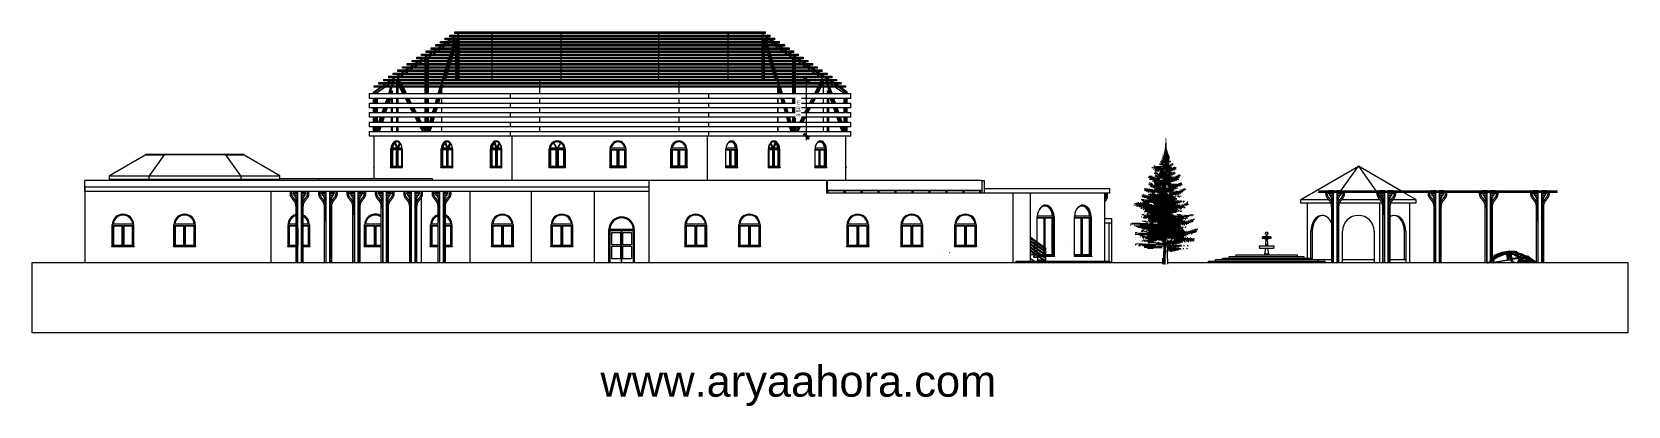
# Model space of a CAD drawing. Header units: millimetres. Extents: x -53558 to 47442, y -9060 to 14600.
import ezdxf

# ---------------------------------------------------------------- set-up
doc = ezdxf.new("R2010")
doc.units = ezdxf.units.MM
for name, color, linetype, lineweight in [('A-ANNO-DIMS', 211, 'Continuous', 9), ('A-ANNO-DIMS-100', 211, 'Continuous', 9), ('A-DETL-GENF', 92, 'Continuous', 9), ('A-DETL-THIN', 151, 'Continuous', 9), ('A-DOOR', 31, 'Continuous', 9), ('A-DOOR-FRAM', 31, 'Continuous', 9), ('A-FLOR', 192, 'Continuous', 9), ('A-FLOR-HRAL', 11, 'Continuous', 9), ('A-GENM', 13, 'Continuous', 9), ('A-GLAZ', 151, 'Continuous', 9), ('A-GLAZ-CURT', 52, 'Continuous', 9), ('A-GLAZ-CWMG', 51, 'Continuous', 9), ('A-ROOF', 132, 'Continuous', 9), ('A-WALL', 113, 'Continuous', 9), ('G-ANNO-TEXT', 231, 'Continuous', 9), ('I-FURN-PNLS', 30, 'Continuous', 9), ('I-WALL', 2, 'Continuous', 9), ('S-FNDN', 32, 'Continuous', 9), ('S-STRS', 31, 'Continuous', 9)]:
    doc.layers.add(name, color=color, linetype=linetype, lineweight=lineweight)
doc.styles.add('Arial', font='arial.ttf', dxfattribs={"height": 245.883234})
doc.styles.add('Arial_1', font='arial.ttf', dxfattribs={"height": 1967.065868})
doc.dimstyles.new('Diagonal_-_2_5mm_Arial', dxfattribs={"dimscale": 304.8, "dimtxt": 0.82021, "dimasz": 0.984252, "dimexe": 0.787402, "dimexo": 0.001615, "dimgap": 0.574147, "dimtad": 1, "dimlfac": 0.3048, "dimrnd": 0.01, "dimzin": 0, "dimdsep": 46, "dimtxsty": 'Arial', "dimblk1": 'OBLIQUE', "dimblk2": 'OBLIQUE', "dimsah": 1, "dimcen": 0.09, "dimdle": 0.787402, "dimazin": 0, "dimtfac": 1, "dimtdec": 4, "dimtix": 1, "dimtmove": 2, "dimatfit": 3, "dimfxl": 1, "dimtvp": 1, "dimtfill": 1, "dimtolj": 1, "dimtzin": 0, "dimarcsym": 2})

msp = doc.modelspace()

# ---------------------------------------------------------------- texts
at = {"layer": 'G-ANNO-TEXT', "color": 7, "insert": (-17580.099, -6499.881), "char_height": 1967.06587, "width": 29496, "attachment_point": 1, "line_spacing_factor": 0.938532, "style": 'Arial_1', "bg_fill": 3, "box_fill_scale": 1.25, "bg_fill_color": 0, "bg_fill_transparency": 0}
msp.add_mtext('www.aryaahora.com', dxfattribs=at)

# ---------------------------------------------------------------- blocks, each defined once
blk = doc.blocks.new('Double Shutter-Arch - ext-236540-North')
at = {"layer": 'A-DOOR'}
for p, q in [((-16243, 0), (-16243, 2040)), ((-16243, 2040), (-16243, 0)), ((-16858, 1915), (-16318, 1915)), ((-16858, 1140), (-16858, 1915)), ((-16318, 1140), (-16858, 1140)), ((-16858, 1050), (-16318, 1050)), ((-16858, 250), (-16858, 1050)), ((-16318, 1915), (-16318, 1140)), ((-16318, 1050), (-16318, 250)), ((-16168, 1915), (-15628, 1915)), ((-16168, 1140), (-16168, 1915)), ((-15628, 1140), (-16168, 1140)), ((-16168, 1050), (-15628, 1050)), ((-16168, 250), (-16168, 1050)), ((-15628, 1915), (-15628, 1140)), ((-15628, 1050), (-15628, 250)), ((-16318, 250), (-16858, 250)), ((-15628, 250), (-16168, 250))]:
    blk.add_line(p, q, dxfattribs=at)
at = {"layer": 'A-DOOR-FRAM'}
for p, q in [((-15503, 2100), (-16983, 2100)), ((-16983, 2040), (-16983, 0)), ((-16983, 2040), (-15503, 2040)), ((-15503, 2040), (-15503, 0))]:
    blk.add_line(p, q, dxfattribs=at)
blk.add_arc((-16243, 2100), 740, 0, 180, dxfattribs=at)
blk = doc.blocks.new('楼梯 - 楼梯-151597-North')
at = {"layer": 'S-STRS'}
for p, q in [((9616, 540), (9616, 500)), ((9616, 500), (9616, 266)), ((9856, 500), (9616, 500)), ((9849, 500), (9616, 500)), ((9851, 100), (9616, 266)), ((9637, 540), (9856, 540)), ((9849, 325), (9849, 500)), ((9849, 365), (9890, 365)), ((9849, 365), (9849, 325)), ((10104, 325), (9849, 325)), ((10097, 325), (9849, 325)), ((9856, 500), (9856, 520)), ((9911, 365), (10104, 365)), ((10097, 150), (10097, 325)), ((10097, 190), (10351, 190)), ((10097, 190), (10097, 150)), ((10351, 150), (10097, 150)), ((10344, 150), (10097, 150)), ((10104, 325), (10104, 345)), ((10344, 100), (10344, 150)), ((10351, 150), (10351, 170))]:
    blk.add_line(p, q, dxfattribs=at)
for centre in [(9856, 530), (10104, 355), (10351, 180)]:
    blk.add_ellipse(centre, major_axis=(0, 10), ratio=0.7071068, start_param=3.1415927, end_param=6.2831853, dxfattribs=at)
blk = doc.blocks.new('栏杆扶手 - 25mm-144215-North')
at = {"layer": 'A-FLOR-HRAL'}
for p, q in [((9886, 1375), (9886, 365)), ((9911, 365), (9911, 1366)), ((9890, 365), (9907, 365)), ((9907, 365), (9911, 365))]:
    blk.add_line(p, q, dxfattribs=at)
at = {"layer": 'A-FLOR-HRAL', "flags": 128}
for points in [[(9907, 1370), (9903, 1373), (9897, 1375), (9892, 1376), (9888, 1376), (9886, 1375), (9886, 1375)], [(9911, 1365), (9910, 1368), (9907, 1370)]]:
    blk.add_lwpolyline(points, dxfattribs=at)
blk = doc.blocks.new('栏杆扶手 - 25mm-144213-North')
at = {"layer": 'A-FLOR-HRAL'}
for p, q in [((9612, 1568), (9612, 540)), ((9637, 540), (9637, 1560)), ((9616, 540), (9633, 540)), ((9633, 540), (9637, 540))]:
    blk.add_line(p, q, dxfattribs=at)
at = {"layer": 'A-FLOR-HRAL', "flags": 128}
for points in [[(9633, 1564), (9629, 1567), (9623, 1569), (9618, 1570), (9616, 1570)], [(9637, 1559), (9636, 1561), (9633, 1564)]]:
    blk.add_lwpolyline(points, dxfattribs=at)
blk = doc.blocks.new('栏杆扶手 - 25mm-144211-North')
at = {"layer": 'A-FLOR-HRAL'}
for p, q in [((10584, 881), (10584, 100)), ((10609, 100), (10609, 872))]:
    blk.add_line(p, q, dxfattribs=at)
at = {"layer": 'A-FLOR-HRAL', "flags": 128}
for points in [[(10606, 877), (10601, 879), (10596, 881), (10590, 883), (10586, 883), (10585, 881), (10584, 881)], [(10609, 872), (10609, 874), (10606, 877)]]:
    blk.add_lwpolyline(points, dxfattribs=at)
blk = doc.blocks.new('栏杆扶手 - 栏杆扶手-151676-North')
at = {"layer": 'A-FLOR-HRAL'}
for p, q in [((10594, 913), (9604, 1613)), ((9637, 1541), (9886, 1364)), ((9889, 1211), (9637, 1389)), ((9637, 1352), (9886, 1176)), ((9889, 1011), (9637, 1189)), ((9637, 1152), (9886, 976)), ((9911, 1347), (10582, 872)), ((10587, 717), (9911, 1195)), ((9911, 1159), (10584, 683)), ((9889, 811), (9637, 989)), ((9637, 952), (9886, 776)), ((9889, 611), (9637, 789)), ((9637, 753), (9887, 576)), ((10587, 517), (9911, 995)), ((9911, 959), (10584, 483)), ((10587, 317), (9911, 795)), ((9911, 759), (10584, 283)), ((10587, 117), (9911, 596)), ((9911, 559), (10560, 100)), ((10584, 871), (10581, 873)), ((10584, 683), (10583, 684)), ((10584, 483), (10583, 484)), ((10584, 283), (10583, 284))]:
    blk.add_line(p, q, dxfattribs=at)
at = {"layer": 'A-FLOR-HRAL', "flags": 128}
for points in [[(10594, 913), (10595, 912), (10598, 908), (10600, 904), (10602, 898), (10602, 893)], [(10602, 893), (10602, 887), (10600, 881), (10600, 880)]]:
    blk.add_lwpolyline(points, dxfattribs=at)
for name in ['栏杆扶手 - 25mm-144213-North', '栏杆扶手 - 25mm-144215-North', '栏杆扶手 - 25mm-144211-North']:
    blk.add_blockref(name, (0, 0))
blk = doc.blocks.new('Rectangular Mullion - 50 x 150mm-153575-North')
at = {"layer": 'A-GLAZ-CWMG'}
for p, q in [((-41157, 6875), (-41182, 6875)), ((-41157, 6799), (-41157, 6875))]:
    blk.add_line(p, q, dxfattribs=at)
blk = doc.blocks.new('Rectangular Mullion - 50 x 150mm-153514-North')
at = {"layer": 'A-GLAZ-CWMG'}
blk.add_line((-46358, 6875), (-46358, 6811), dxfattribs=at)
blk = doc.blocks.new('Rectangular Mullion - 50 x 150mm-153597-North')
at = {"layer": 'A-GLAZ-CWMG'}
for p in [(-42182, 6875), (-41244, 6809)]:
    blk.add_line(p, (-41244, 6875), dxfattribs=at)
blk = doc.blocks.new('Rectangular Mullion - 50 x 150mm-153598-North')
at = {"layer": 'A-GLAZ-CWMG'}
for p in [(-45422, 6875), (-45246, 6810)]:
    blk.add_line(p, (-45246, 6875), dxfattribs=at)
blk = doc.blocks.new('Rectangular Mullion - 50 x 150mm-153599-North')
at = {"layer": 'A-GLAZ-CWMG'}
for p in [(-41068, 6875), (-40132, 6809)]:
    blk.add_line(p, (-40132, 6875), dxfattribs=at)
blk = doc.blocks.new('Rectangular Mullion - 50 x 150mm-153518-North')
at = {"layer": 'A-GLAZ-CWMG'}
blk.add_line((-40132, 6809), (-40132, 6875), dxfattribs=at)
blk = doc.blocks.new('Rectangular Mullion - 50 x 150mm-153600-North')
at = {"layer": 'A-GLAZ-CWMG'}
blk.add_line((-41157, 6875), (-41068, 6875), dxfattribs=at)
blk = doc.blocks.new('Rectangular Mullion - 50 x 150mm-153603-North')
at = {"layer": 'A-GLAZ-CWMG'}
for p, q in [((-41244, 6809), (-41244, 6875)), ((-41244, 6875), (-41182, 6875)), ((-41182, 6875), (-41182, 6809))]:
    blk.add_line(p, q, dxfattribs=at)
blk = doc.blocks.new('Rectangular Mullion - 50 x 150mm-153523-North')
at = {"layer": 'A-GLAZ-CWMG'}
for q in [(-46157, 6875), (-46358, 6811)]:
    blk.add_line((-46358, 6875), q, dxfattribs=at)
blk = doc.blocks.new('Rectangular Mullion - 50 x 150mm-153525-North')
at = {"layer": 'A-GLAZ-CWMG'}
blk.add_line((-46157, 6875), (-45422, 6875), dxfattribs=at)
blk = doc.blocks.new('Rectangular Mullion - 50 x 150mm-153604-North')
at = {"layer": 'A-GLAZ-CWMG'}
for p, q in [((-45246, 6810), (-45246, 6875)), ((-45246, 6875), (-45182, 6875))]:
    blk.add_line(p, q, dxfattribs=at)
blk = doc.blocks.new('Rectangular Mullion - 50 x 150mm-153463-North')
at = {"layer": 'A-GLAZ-CWMG'}
blk.add_line((-45182, 6875), (-44182, 6875), dxfattribs=at)
blk = doc.blocks.new('Arched _2_ - Arched _2_-211955-North')
at = {"layer": 'A-GLAZ'}
for p, q in [((4901, 1075), (4901, 2357)), ((4901, 2357), (5483, 2357)), ((6129, 2443), (4902, 2443)), ((4911, 2345), (4911, 1093)), ((4911, 2345), (5471, 2345)), ((4921, 2335), (4911, 2345)), ((4921, 1103), (4921, 2335)), ((4921, 2335), (5461, 2335)), ((5471, 2345), (5461, 2335)), ((5461, 2335), (5461, 1103)), ((5471, 1093), (5471, 2345)), ((5483, 2357), (5483, 1075)), ((5549, 1075), (5549, 2357)), ((5549, 2357), (6131, 2357)), ((5561, 2345), (5561, 1093)), ((5561, 2345), (6121, 2345)), ((5571, 2335), (5561, 2345)), ((5571, 1103), (5571, 2335)), ((5571, 2335), (6111, 2335)), ((6121, 2345), (6111, 2335)), ((6111, 2335), (6111, 1103)), ((6121, 1093), (6121, 2345)), ((6131, 2357), (6131, 1075)), ((4816, 1025), (6216, 1025)), ((4816, 1000), (4816, 1025)), ((5483, 1075), (4901, 1075)), ((4911, 1093), (4921, 1103)), ((4911, 1093), (5471, 1093)), ((5461, 1103), (4921, 1103)), ((5471, 1093), (5461, 1103)), ((6131, 1075), (5549, 1075)), ((5561, 1093), (5571, 1103)), ((5561, 1093), (6121, 1093)), ((6111, 1103), (5571, 1103)), ((6121, 1093), (6111, 1103)), ((6216, 1025), (6216, 1000)), ((6216, 1000), (4816, 1000))]:
    blk.add_line(p, q, dxfattribs=at)
blk.add_arc((5516, 2400), 615, 4.00932, 175.99068, dxfattribs=at)
blk = doc.blocks.new('Arched _2_ - Arched _2_-211956-North')
at = {"layer": 'A-GLAZ'}
for p, q in [((-20644, 1075), (-20644, 2357)), ((-20644, 2357), (-20062, 2357)), ((-19416, 2443), (-20643, 2443)), ((-20635, 2345), (-20635, 1093)), ((-20635, 2345), (-20074, 2345)), ((-20624, 2335), (-20635, 2345)), ((-20624, 1103), (-20624, 2335)), ((-20624, 2335), (-20084, 2335)), ((-20074, 2345), (-20084, 2335)), ((-20084, 2335), (-20084, 1103)), ((-20074, 1093), (-20074, 2345)), ((-20062, 2357), (-20062, 1075)), ((-19996, 1075), (-19996, 2357)), ((-19996, 2357), (-19414, 2357)), ((-19985, 2345), (-19985, 1093)), ((-19985, 2345), (-19424, 2345)), ((-19974, 2335), (-19985, 2345)), ((-19974, 1103), (-19974, 2335)), ((-19974, 2335), (-19434, 2335)), ((-19424, 2345), (-19434, 2335)), ((-19434, 2335), (-19434, 1103)), ((-19424, 1093), (-19424, 2345)), ((-19414, 2357), (-19414, 1075)), ((-20729, 1025), (-19329, 1025)), ((-20729, 1000), (-20729, 1025)), ((-20062, 1075), (-20644, 1075)), ((-20635, 1093), (-20624, 1103)), ((-20635, 1093), (-20074, 1093)), ((-20084, 1103), (-20624, 1103)), ((-20074, 1093), (-20084, 1103)), ((-19414, 1075), (-19996, 1075)), ((-19985, 1093), (-19974, 1103)), ((-19985, 1093), (-19424, 1093)), ((-19434, 1103), (-19974, 1103)), ((-19424, 1093), (-19434, 1103)), ((-19329, 1025), (-19329, 1000)), ((-19329, 1000), (-20729, 1000))]:
    blk.add_line(p, q, dxfattribs=at)
blk.add_arc((-20029, 2400), 615, 4.00932, 175.99068, dxfattribs=at)
blk = doc.blocks.new('Arched _2_ - Arched _2_-V1-North')
at = {"layer": 'A-GLAZ'}
for p, q in [((-28272, 1075), (-28272, 2357)), ((-28272, 2357), (-27876, 2357)), ((-27876, 2443), (-28270, 2443)), ((-28262, 2345), (-28262, 1093)), ((-28262, 2345), (-27876, 2345)), ((-28252, 2335), (-28262, 2345)), ((-28252, 1103), (-28252, 2335)), ((-28252, 2335), (-27876, 2335)), ((-27747, 2443), (-27776, 2443)), ((-27776, 2357), (-27745, 2357)), ((-27776, 2345), (-27745, 2345)), ((-27776, 2335), (-27744, 2335)), ((-27531, 2357), (-27498, 2357)), ((-27531, 2345), (-27498, 2345)), ((-27531, 2335), (-27498, 2335)), ((-27498, 2443), (-27528, 2443)), ((-27043, 2443), (-27398, 2443)), ((-27398, 2357), (-27042, 2357)), ((-27398, 2345), (-27052, 2345)), ((-27398, 2335), (-27062, 2335)), ((-27052, 2345), (-27062, 2335)), ((-27062, 2335), (-27062, 1103)), ((-27052, 1093), (-27052, 2345)), ((-27042, 2357), (-27042, 1075)), ((-28357, 1025), (-27876, 1025)), ((-28357, 1000), (-28357, 1025)), ((-27876, 1075), (-28272, 1075)), ((-28262, 1093), (-28252, 1103)), ((-28262, 1093), (-27876, 1093)), ((-27876, 1103), (-28252, 1103)), ((-27738, 1103), (-27776, 1103)), ((-27776, 1093), (-27738, 1093)), ((-27738, 1075), (-27776, 1075)), ((-27776, 1025), (-27738, 1025)), ((-27498, 1103), (-27538, 1103)), ((-27538, 1093), (-27498, 1093)), ((-27498, 1075), (-27538, 1075)), ((-27538, 1025), (-27498, 1025)), ((-27062, 1103), (-27398, 1103)), ((-27398, 1093), (-27052, 1093)), ((-27042, 1075), (-27398, 1075)), ((-27398, 1025), (-26957, 1025)), ((-27052, 1093), (-27062, 1103)), ((-26957, 1025), (-26957, 1000)), ((-27876, 1000), (-28357, 1000)), ((-27738, 1000), (-27776, 1000)), ((-27498, 1000), (-27538, 1000)), ((-26957, 1000), (-27398, 1000))]:
    blk.add_line(p, q, dxfattribs=at)
for start, end in [(110.90758, 175.99068), (99.93731, 101.18783), (75.02702, 76.48532), (4.00932, 65.07486)]:
    blk.add_arc((-27657, 2400), 615, start, end, dxfattribs=at)
blk = doc.blocks.new('Arched _2_ - Arched _2_-V2-North')
at = {"layer": 'A-GLAZ'}
for p, q in [((-32449, 1075), (-32449, 2357)), ((-32449, 2357), (-31867, 2357)), ((-31471, 2443), (-32447, 2443)), ((-32439, 2345), (-32439, 1093)), ((-32439, 2345), (-31878, 2345)), ((-32429, 2335), (-32439, 2345)), ((-32429, 1103), (-32429, 2335)), ((-32429, 2335), (-31889, 2335)), ((-31878, 2345), (-31889, 2335)), ((-31889, 2335), (-31889, 1103)), ((-31878, 1093), (-31878, 2345)), ((-31867, 2357), (-31867, 1075)), ((-31801, 1075), (-31801, 2357)), ((-31801, 2357), (-31471, 2357)), ((-31789, 2345), (-31789, 1093)), ((-31789, 2345), (-31471, 2345)), ((-31779, 2335), (-31789, 2345)), ((-31779, 1103), (-31779, 2335)), ((-31779, 2335), (-31471, 2335)), ((-31343, 2443), (-31371, 2443)), ((-31371, 2357), (-31340, 2357)), ((-31371, 2345), (-31340, 2345)), ((-31371, 2335), (-31340, 2335)), ((-32534, 1025), (-31471, 1025)), ((-32534, 1000), (-32534, 1025)), ((-31867, 1075), (-32449, 1075)), ((-32439, 1093), (-32429, 1103)), ((-32439, 1093), (-31878, 1093)), ((-31889, 1103), (-32429, 1103)), ((-31878, 1093), (-31889, 1103)), ((-31471, 1075), (-31801, 1075)), ((-31789, 1093), (-31779, 1103)), ((-31789, 1093), (-31471, 1093)), ((-31471, 1103), (-31779, 1103)), ((-31333, 1103), (-31371, 1103)), ((-31371, 1093), (-31333, 1093)), ((-31333, 1075), (-31371, 1075)), ((-31371, 1025), (-31333, 1025)), ((-31471, 1000), (-32534, 1000)), ((-31333, 1000), (-31371, 1000))]:
    blk.add_line(p, q, dxfattribs=at)
for start, end in [(53.82678, 175.99068), (38.31281, 41.15825)]:
    blk.add_arc((-31834, 2400), 615, start, end, dxfattribs=at)
blk = doc.blocks.new('Arched _2_ - Arched _2_-V3-North')
at = {"layer": 'A-GLAZ'}
for p, q in [((-37289, 1075), (-37289, 2357)), ((-37289, 2357), (-36865, 2357)), ((-36865, 2443), (-37287, 2443)), ((-37279, 2345), (-37279, 1093)), ((-37279, 2345), (-36865, 2345)), ((-37269, 2335), (-37279, 2345)), ((-37269, 1103), (-37269, 2335)), ((-37269, 2335), (-36865, 2335)), ((-36736, 2443), (-36765, 2443)), ((-36765, 2357), (-36734, 2357)), ((-36765, 2345), (-36734, 2345)), ((-36765, 2335), (-36733, 2335)), ((-36729, 2161), (-36729, 1103)), ((-36521, 2335), (-36487, 2335)), ((-36520, 2357), (-36487, 2357)), ((-36520, 2345), (-36487, 2345)), ((-36487, 2443), (-36518, 2443)), ((-36060, 2443), (-36387, 2443)), ((-36387, 2357), (-36059, 2357)), ((-36387, 2345), (-36068, 2345)), ((-36387, 2335), (-36079, 2335)), ((-36068, 2345), (-36079, 2335)), ((-36079, 2335), (-36079, 1103)), ((-36068, 1093), (-36068, 2345)), ((-36059, 2357), (-36059, 1075)), ((-37374, 1025), (-36865, 1025)), ((-37374, 1000), (-37374, 1025)), ((-36865, 1075), (-37289, 1075)), ((-37279, 1093), (-37269, 1103)), ((-37279, 1093), (-36865, 1093)), ((-36865, 1103), (-37269, 1103)), ((-36729, 1103), (-36765, 1103)), ((-36765, 1093), (-36727, 1093)), ((-36727, 1075), (-36765, 1075)), ((-36765, 1025), (-36727, 1025)), ((-36727, 1101), (-36729, 1103)), ((-36487, 1103), (-36527, 1103)), ((-36527, 1093), (-36487, 1093)), ((-36487, 1075), (-36527, 1075)), ((-36527, 1025), (-36487, 1025)), ((-36079, 1103), (-36387, 1103)), ((-36387, 1093), (-36068, 1093)), ((-36059, 1075), (-36387, 1075)), ((-36387, 1025), (-35974, 1025)), ((-36068, 1093), (-36079, 1103)), ((-35974, 1025), (-35974, 1000)), ((-36865, 1000), (-37374, 1000)), ((-36727, 1000), (-36765, 1000)), ((-36487, 1000), (-36527, 1000)), ((-35974, 1000), (-36387, 1000))]:
    blk.add_line(p, q, dxfattribs=at)
for start, end in [(108.1599, 175.99068), (97.31528, 98.54326), (72.30513, 73.83797), (4.00932, 62.15929)]:
    blk.add_arc((-36674, 2400), 615, start, end, dxfattribs=at)
blk = doc.blocks.new('楼梯 - 楼梯-163403-North')
at = {"layer": 'S-STRS'}
for p, q in [((14342, 175), (14319, 175)), ((14319, 155), (14342, 155)), ((14319, 155), (14342, 155)), ((14342, 135), (14319, 135)), ((14335, 100), (14335, 135)), ((14342, 135), (14342, 155))]:
    blk.add_line(p, q, dxfattribs=at)
blk.add_ellipse((14342, 165), major_axis=(0, 10), ratio=0.7071068, start_param=3.1415927, end_param=6.2831853, dxfattribs=at)
blk = doc.blocks.new('HOOR LIGHT - HOOR LIGHT-165948-North')
at = {"layer": 'A-GENM'}
for p, q in [((-31904, 11200), (-23179, 11200)), ((-31904, 11100), (-31904, 11200)), ((-23179, 11200), (-10839, 11200)), ((-23179, 11100), (-23179, 11200)), ((-10839, 11200), (-2048, 11200)), ((-10839, 11200), (-10839, 11100)), ((-2048, 11100), (-2048, 11200)), ((-23179, 11100), (-31904, 11100)), ((-10839, 11100), (-23179, 11100)), ((-2048, 11100), (-10839, 11100))]:
    blk.add_line(p, q, dxfattribs=at)
blk = doc.blocks.new('HOOR LIGHT1 - HOOR LIGHT-166020-North')
at = {"layer": 'A-GENM'}
for p, q in [((-31604, 11400), (-23055, 11400)), ((-31604, 11300), (-31604, 11400)), ((-23055, 11300), (-31604, 11300)), ((-23055, 11400), (-10963, 11400)), ((-23055, 11300), (-23055, 11400)), ((-10963, 11300), (-23055, 11300)), ((-10963, 11400), (-2348, 11400)), ((-10963, 11400), (-10963, 11300)), ((-2348, 11300), (-10963, 11300)), ((-2348, 11300), (-2348, 11400))]:
    blk.add_line(p, q, dxfattribs=at)
blk = doc.blocks.new('HOOR LIGHT2 - HOOR LIGHT-166050-North')
at = {"layer": 'A-GENM'}
for p, q in [((-31304, 11600), (-22930, 11600)), ((-31304, 11600), (-31304, 11500)), ((-22930, 11500), (-31304, 11500)), ((-22930, 11600), (-11088, 11600)), ((-22930, 11600), (-22930, 11500)), ((-11088, 11500), (-22930, 11500)), ((-11088, 11600), (-2648, 11600)), ((-11088, 11600), (-11088, 11500)), ((-2648, 11500), (-11088, 11500)), ((-2648, 11600), (-2648, 11500))]:
    blk.add_line(p, q, dxfattribs=at)
blk = doc.blocks.new('HOOR LIGHT3 - HOOR LIGHT-166080-North')
at = {"layer": 'A-GENM'}
for p, q in [((-31004, 11800), (-22806, 11800)), ((-31004, 11800), (-31004, 11700)), ((-22806, 11700), (-31004, 11700)), ((-22806, 11800), (-11212, 11800)), ((-22806, 11800), (-22806, 11700)), ((-11212, 11700), (-22806, 11700)), ((-11212, 11800), (-2948, 11800)), ((-11212, 11800), (-11212, 11700)), ((-2948, 11700), (-11212, 11700)), ((-2948, 11800), (-2948, 11700))]:
    blk.add_line(p, q, dxfattribs=at)
blk = doc.blocks.new('HOOR LIGHT4 - HOOR LIGHT-166110-North')
at = {"layer": 'A-GENM'}
for p, q in [((-30704, 12000), (-22682, 12000)), ((-30704, 11900), (-30704, 12000)), ((-22682, 11900), (-30704, 11900)), ((-22682, 12000), (-11336, 12000)), ((-22682, 11900), (-22682, 12000)), ((-11336, 11900), (-22682, 11900)), ((-11336, 12000), (-3248, 12000)), ((-11336, 11900), (-11336, 12000)), ((-3248, 11900), (-11336, 11900)), ((-3248, 12000), (-3248, 11900))]:
    blk.add_line(p, q, dxfattribs=at)
blk = doc.blocks.new('HOOR LIGHT5 - HOOR LIGHT-166140-North')
at = {"layer": 'A-GENM'}
for p, q in [((-30404, 12200), (-22558, 12200)), ((-30404, 12100), (-30404, 12200)), ((-22558, 12200), (-11460, 12200)), ((-22558, 12100), (-22558, 12200)), ((-11460, 12200), (-3548, 12200)), ((-11460, 12200), (-11460, 12100)), ((-3548, 12100), (-3548, 12200)), ((-22558, 12100), (-30404, 12100)), ((-11460, 12100), (-22558, 12100)), ((-3548, 12100), (-11460, 12100))]:
    blk.add_line(p, q, dxfattribs=at)
blk = doc.blocks.new('HOOR LIGHT6 - HOOR LIGHT-166170-North')
at = {"layer": 'A-GENM'}
for p, q in [((-30104, 12400), (-22433, 12400)), ((-30104, 12300), (-30104, 12400)), ((-22433, 12300), (-30104, 12300)), ((-22433, 12400), (-11585, 12400)), ((-22433, 12300), (-22433, 12400)), ((-11585, 12300), (-22433, 12300)), ((-11585, 12400), (-3848, 12400)), ((-11585, 12400), (-11585, 12300)), ((-3848, 12300), (-11585, 12300)), ((-3848, 12300), (-3848, 12400))]:
    blk.add_line(p, q, dxfattribs=at)
blk = doc.blocks.new('HOOR LIGHT7 - HOOR LIGHT-166200-North')
at = {"layer": 'A-GENM'}
for p, q in [((-29804, 12600), (-22309, 12600)), ((-29804, 12500), (-29804, 12600)), ((-22309, 12500), (-29804, 12500)), ((-22309, 12600), (-11709, 12600)), ((-22309, 12600), (-22309, 12500)), ((-11709, 12500), (-22309, 12500)), ((-11709, 12600), (-4148, 12600)), ((-11709, 12500), (-11709, 12600)), ((-4148, 12500), (-11709, 12500)), ((-4148, 12500), (-4148, 12600))]:
    blk.add_line(p, q, dxfattribs=at)
blk = doc.blocks.new('HOOR LIGHT8 - HOOR LIGHT-166230-North')
at = {"layer": 'A-GENM'}
for p, q in [((-29504, 12800), (-22185, 12800)), ((-29504, 12700), (-29504, 12800)), ((-22185, 12700), (-29504, 12700)), ((-22185, 12800), (-11833, 12800)), ((-22185, 12800), (-22185, 12700)), ((-11833, 12700), (-22185, 12700)), ((-11833, 12800), (-4448, 12800)), ((-11833, 12700), (-11833, 12800)), ((-4448, 12700), (-11833, 12700)), ((-4448, 12700), (-4448, 12800))]:
    blk.add_line(p, q, dxfattribs=at)
blk = doc.blocks.new('HOOR LIGHT9 - HOOR LIGHT-166260-North')
at = {"layer": 'A-GENM'}
for p, q in [((-29204, 13000), (-22061, 13000)), ((-29204, 12900), (-29204, 13000)), ((-22061, 12900), (-29204, 12900)), ((-22061, 13000), (-11957, 13000)), ((-22061, 12900), (-22061, 13000)), ((-11957, 12900), (-22061, 12900)), ((-11957, 13000), (-4748, 13000)), ((-11957, 12900), (-11957, 13000)), ((-4748, 12900), (-11957, 12900)), ((-4748, 13000), (-4748, 12900))]:
    blk.add_line(p, q, dxfattribs=at)
blk = doc.blocks.new('HOOR LIGHT10 - HOOR LIGHT-166290-North')
at = {"layer": 'A-GENM'}
for p, q in [((-28904, 13200), (-21936, 13200)), ((-28904, 13100), (-28904, 13200)), ((-21936, 13200), (-12082, 13200)), ((-21936, 13100), (-21936, 13200)), ((-12082, 13200), (-5048, 13200)), ((-12082, 13100), (-12082, 13200)), ((-5048, 13100), (-5048, 13200)), ((-21936, 13100), (-28904, 13100)), ((-12082, 13100), (-21936, 13100)), ((-5048, 13100), (-12082, 13100))]:
    blk.add_line(p, q, dxfattribs=at)
blk = doc.blocks.new('HOOR LIGHT11 - HOOR LIGHT-166320-North')
at = {"layer": 'A-GENM'}
for p, q in [((-28604, 13400), (-21812, 13400)), ((-28604, 13300), (-28604, 13400)), ((-21812, 13300), (-28604, 13300)), ((-21812, 13400), (-12206, 13400)), ((-21812, 13300), (-21812, 13400)), ((-12206, 13300), (-21812, 13300)), ((-12206, 13400), (-5348, 13400)), ((-12206, 13300), (-12206, 13400)), ((-5348, 13300), (-12206, 13300)), ((-5348, 13300), (-5348, 13400))]:
    blk.add_line(p, q, dxfattribs=at)
blk = doc.blocks.new('HOOR LIGHT12 - HOOR LIGHT-166350-North')
at = {"layer": 'A-GENM'}
for p, q in [((-28304, 13600), (-21688, 13600)), ((-28304, 13500), (-28304, 13600)), ((-21688, 13500), (-28304, 13500)), ((-21688, 13600), (-12330, 13600)), ((-21688, 13500), (-21688, 13600)), ((-12330, 13500), (-21688, 13500)), ((-12330, 13600), (-5648, 13600)), ((-12330, 13500), (-12330, 13600)), ((-5648, 13500), (-12330, 13500)), ((-5648, 13600), (-5648, 13500))]:
    blk.add_line(p, q, dxfattribs=at)
blk = doc.blocks.new('HOOR LIGHT13 - HOOR LIGHT-166380-North')
at = {"layer": 'A-GENM'}
for p, q in [((-28004, 13800), (-21563, 13800)), ((-28004, 13700), (-28004, 13800)), ((-21563, 13700), (-28004, 13700)), ((-21563, 13800), (-12454, 13800)), ((-21563, 13700), (-21563, 13800)), ((-12454, 13700), (-21563, 13700)), ((-12454, 13800), (-5948, 13800)), ((-12454, 13700), (-12454, 13800)), ((-5948, 13700), (-12454, 13700)), ((-5948, 13800), (-5948, 13700))]:
    blk.add_line(p, q, dxfattribs=at)
blk = doc.blocks.new('HOOR LIGHT14 - HOOR LIGHT-166410-North')
at = {"layer": 'A-GENM'}
for p, q in [((-27704, 14000), (-21439, 14000)), ((-27704, 13900), (-27704, 14000)), ((-21439, 13900), (-27704, 13900)), ((-21439, 14000), (-12579, 14000)), ((-21439, 13900), (-21439, 14000)), ((-12579, 13900), (-21439, 13900)), ((-12579, 14000), (-6248, 14000)), ((-12579, 13900), (-12579, 14000)), ((-6248, 13900), (-12579, 13900)), ((-6248, 13900), (-6248, 14000))]:
    blk.add_line(p, q, dxfattribs=at)
blk = doc.blocks.new('HOOR LIGHT15 - HOOR LIGHT-166476-North')
at = {"layer": 'A-GENM'}
for p, q in [((-27404, 14200), (-21315, 14200)), ((-27404, 14100), (-27404, 14200)), ((-21315, 14200), (-12703, 14200)), ((-21315, 14100), (-21315, 14200)), ((-12703, 14200), (-6548, 14200)), ((-12703, 14200), (-12703, 14100)), ((-6548, 14100), (-6548, 14200)), ((-21315, 14100), (-27404, 14100)), ((-12703, 14100), (-21315, 14100)), ((-6548, 14100), (-12703, 14100))]:
    blk.add_line(p, q, dxfattribs=at)
blk = doc.blocks.new('HOOR LIGHT16 - HOOR LIGHT-166506-North')
at = {"layer": 'A-GENM'}
for p, q in [((-27104, 14400), (-21191, 14400)), ((-27104, 14300), (-27104, 14400)), ((-21191, 14300), (-27104, 14300)), ((-21191, 14400), (-12827, 14400)), ((-21191, 14400), (-21191, 14300)), ((-12827, 14300), (-21191, 14300)), ((-12827, 14400), (-6848, 14400)), ((-12827, 14300), (-12827, 14400)), ((-6848, 14300), (-12827, 14300)), ((-6848, 14300), (-6848, 14400))]:
    blk.add_line(p, q, dxfattribs=at)
blk = doc.blocks.new('HOOR LIGHT17 - HOOR LIGHT-166536-North')
at = {"layer": 'A-GENM'}
for p, q in [((-26804, 14600), (-21066, 14600)), ((-26804, 14500), (-26804, 14600)), ((-21066, 14500), (-26804, 14500)), ((-21066, 14600), (-12952, 14600)), ((-21066, 14600), (-21066, 14500)), ((-12952, 14500), (-21066, 14500)), ((-12952, 14600), (-7148, 14600)), ((-12952, 14500), (-12952, 14600)), ((-7148, 14500), (-12952, 14500)), ((-7148, 14500), (-7148, 14600))]:
    blk.add_line(p, q, dxfattribs=at)
blk = doc.blocks.new('TRUESS1 - TRUESS-169983-North')
at = {"layer": 'A-GENM'}
for p, q in [((-7286, 14423), (-7306, 14423)), ((-7252, 14400), (-7286, 14423)), ((-7286, 14423), (-7286, 14409)), ((-6958, 14200), (-7105, 14300)), ((-7193, 13800), (-7193, 13813)), ((-7193, 13600), (-7193, 13700)), ((-7193, 13400), (-7193, 13500)), ((-7193, 13200), (-7193, 13300)), ((-7071, 14000), (-7101, 14100)), ((-7010, 13800), (-7040, 13900)), ((-6950, 13600), (-6980, 13700)), ((-6889, 13400), (-6919, 13500)), ((-6828, 13200), (-6859, 13300)), ((-6664, 14000), (-6811, 14100)), ((-6371, 13800), (-6517, 13900)), ((-6077, 13600), (-6224, 13700)), ((-5783, 13400), (-5930, 13500)), ((-5489, 13200), (-5636, 13300)), ((-7193, 13000), (-7193, 13100)), ((-7193, 12800), (-7193, 12900)), ((-7193, 12600), (-7193, 12700)), ((-7193, 12400), (-7193, 12500)), ((-7193, 12200), (-7193, 12300)), ((-6768, 13000), (-6798, 13100)), ((-6707, 12800), (-6738, 12900)), ((-6647, 12600), (-6677, 12700)), ((-6586, 12400), (-6616, 12500)), ((-6526, 12200), (-6556, 12300)), ((-5195, 13000), (-5342, 13100)), ((-5240, 12800), (-5240, 12844)), ((-5240, 12600), (-5240, 12700)), ((-5240, 12400), (-5240, 12500)), ((-5240, 12200), (-5240, 12300)), ((-4901, 12800), (-5048, 12900)), ((-4608, 12600), (-4754, 12700)), ((-4314, 12400), (-4461, 12500)), ((-4020, 12200), (-4167, 12300)), ((-7193, 12000), (-7193, 12100)), ((-7193, 11800), (-7193, 11900)), ((-7193, 11600), (-7193, 11700)), ((-6465, 12000), (-6495, 12100)), ((-6404, 11800), (-6435, 11900)), ((-6344, 11600), (-6374, 11700)), ((-6283, 11400), (-6314, 11500)), ((-6223, 11200), (-6253, 11300)), ((-5240, 12000), (-5240, 12100)), ((-5240, 11800), (-5240, 11900)), ((-5240, 11600), (-5240, 11700)), ((-5240, 11400), (-5240, 11500)), ((-5240, 11200), (-5240, 11300)), ((-3726, 12000), (-3873, 12100)), ((-3432, 11800), (-3579, 11900)), ((-3560, 11200), (-3508, 11300)), ((-3138, 11600), (-3285, 11700)), ((-3172, 11400), (-3183, 11429)), ((-3102, 11200), (-3137, 11300)), ((-2845, 11400), (-2991, 11500)), ((-2551, 11200), (-2698, 11300)), ((-6071, 10700), (-6192, 11100)), ((-5890, 10100), (-5980, 10400)), ((-5240, 10700), (-5240, 11100)), ((-5240, 10100), (-5240, 10400)), ((-4137, 10100), (-3980, 10400)), ((-3822, 10700), (-3613, 11100)), ((-2925, 10700), (-3066, 11100)), ((-2713, 10100), (-2819, 10400)), ((-1963, 10800), (-2404, 11100)), ((-1963, 10700), (-1963, 10800)), ((-1963, 10100), (-1963, 10400)), ((-5708, 9500), (-5799, 9800)), ((-5526, 8900), (-5617, 9200)), ((-5240, 9500), (-5240, 9800)), ((-5240, 8900), (-5240, 9200)), ((-4767, 8900), (-4609, 9200)), ((-4452, 9500), (-4295, 9800)), ((-2501, 9500), (-2607, 9800)), ((-2289, 8900), (-2395, 9200)), ((-1963, 9500), (-1963, 9800)), ((-1963, 8900), (-1963, 9200)), ((-5431, 8587), (-5435, 8600)), ((-5240, 8393), (-5240, 8600)), ((-5081, 8300), (-4924, 8600)), ((-1963, 8300), (-1963, 8600))]:
    blk.add_line(p, q, dxfattribs=at)
blk = doc.blocks.new('TRUESS2 - TRUESS-173441-North')
at = {"layer": 'A-GENM'}
for p, q in [((-26553, 14423), (-26578, 14423)), ((-26553, 14423), (-26553, 14400)), ((-26553, 14300), (-26553, 14200)), ((-28009, 13300), (-28154, 13200)), ((-27720, 13500), (-27865, 13400)), ((-27430, 13700), (-27575, 13600)), ((-27140, 13900), (-27285, 13800)), ((-26850, 14100), (-26995, 14000)), ((-26878, 13300), (-26908, 13200)), ((-26818, 13500), (-26848, 13400)), ((-26759, 13700), (-26789, 13600)), ((-26727, 13806), (-26729, 13800)), ((-26553, 14100), (-26553, 14000)), ((-26553, 13900), (-26553, 13800)), ((-26553, 13700), (-26553, 13600)), ((-26553, 13500), (-26553, 13400)), ((-26553, 13300), (-26553, 13200)), ((-29459, 12300), (-29604, 12200)), ((-29169, 12500), (-29314, 12400)), ((-28879, 12700), (-29024, 12600)), ((-28673, 12842), (-28734, 12800)), ((-28480, 12900), (-28480, 12800)), ((-28480, 12700), (-28480, 12600)), ((-28480, 12500), (-28480, 12400)), ((-28480, 12300), (-28480, 12200)), ((-28299, 13100), (-28444, 13000)), ((-27177, 12300), (-27207, 12200)), ((-27117, 12500), (-27147, 12400)), ((-27058, 12700), (-27087, 12600)), ((-26998, 12900), (-27028, 12800)), ((-26938, 13100), (-26968, 13000)), ((-26553, 13100), (-26553, 13000)), ((-26553, 12900), (-26553, 12800)), ((-26553, 12700), (-26553, 12600)), ((-26553, 12500), (-26553, 12400)), ((-26553, 12300), (-26553, 12200)), ((-31113, 11200), (-30968, 11300)), ((-30908, 11300), (-31053, 11200)), ((-30823, 11400), (-30705, 11481)), ((-30724, 11427), (-30763, 11400)), ((-30467, 11400), (-30467, 11428)), ((-30467, 11200), (-30467, 11300)), ((-30428, 11673), (-30388, 11700)), ((-30390, 11600), (-30428, 11673)), ((-30368, 11673), (-30428, 11673)), ((-30407, 11300), (-30407, 11200)), ((-30328, 11700), (-30368, 11673)), ((-30368, 11673), (-30331, 11600)), ((-30287, 11400), (-30338, 11500)), ((-30279, 11500), (-30227, 11400)), ((-30243, 11800), (-30098, 11900)), ((-30183, 11200), (-30235, 11300)), ((-30039, 11900), (-30184, 11800)), ((-30175, 11300), (-30124, 11200)), ((-29749, 12100), (-29894, 12000)), ((-28480, 12100), (-28480, 12000)), ((-28480, 11900), (-28480, 11800)), ((-28480, 11700), (-28480, 11600)), ((-28480, 11500), (-28480, 11400)), ((-28480, 11300), (-28480, 11200)), ((-27356, 11700), (-27386, 11600)), ((-27297, 11900), (-27326, 11800)), ((-27237, 12100), (-27267, 12000)), ((-26553, 12100), (-26553, 12000)), ((-26553, 11900), (-26553, 11800)), ((-26553, 11700), (-26553, 11600)), ((-31772, 10745), (-31258, 11100)), ((-31772, 10700), (-31772, 10745)), ((-31713, 10745), (-31772, 10745)), ((-31772, 10100), (-31772, 10400)), ((-31198, 11100), (-31713, 10745)), ((-31713, 10745), (-31713, 10700)), ((-31713, 10400), (-31713, 10100)), ((-31026, 10100), (-30921, 10400)), ((-30862, 10400), (-30966, 10100)), ((-30817, 10700), (-30812, 10714)), ((-30467, 10700), (-30467, 11100)), ((-30467, 10100), (-30467, 10400)), ((-30407, 11100), (-30407, 10700)), ((-30407, 10400), (-30407, 10100)), ((-30032, 10908), (-30131, 11100)), ((-30072, 11100), (-29865, 10700)), ((-29710, 10400), (-29554, 10100)), ((-28480, 11100), (-28480, 10700)), ((-28480, 10400), (-28480, 10100)), ((-27745, 10400), (-27834, 10100)), ((-27619, 10819), (-27655, 10700)), ((-31772, 9500), (-31772, 9800)), ((-31772, 8900), (-31772, 9200)), ((-31713, 9800), (-31713, 9500)), ((-31713, 9200), (-31713, 8900)), ((-31444, 8900), (-31340, 9200)), ((-31280, 9200), (-31385, 8900)), ((-31235, 9500), (-31131, 9800)), ((-31071, 9800), (-31176, 9500)), ((-30467, 9500), (-30467, 9800)), ((-30467, 8900), (-30467, 9200)), ((-30407, 9800), (-30407, 9500)), ((-30407, 9200), (-30407, 8900)), ((-29399, 9800), (-29244, 9500)), ((-29089, 9200), (-28933, 8900)), ((-28480, 9800), (-28480, 9500)), ((-28480, 9200), (-28480, 8900)), ((-28103, 9200), (-28193, 8900)), ((-27924, 9800), (-28014, 9500)), ((-31772, 8451), (-31772, 8600)), ((-31654, 8300), (-31549, 8600)), ((-31489, 8600), (-31594, 8300)), ((-30467, 8300), (-30467, 8600)), ((-30407, 8600), (-30407, 8300)), ((-28778, 8600), (-28673, 8398)), ((-28480, 8600), (-28480, 8595)), ((-28283, 8600), (-28372, 8300))]:
    blk.add_line(p, q, dxfattribs=at)
blk = doc.blocks.new('TRUESS3 - TRUESS-173606-North')
at = {"layer": 'A-GENM'}
for p, q in [((-26961, 14200), (-26814, 14300)), ((-26758, 14300), (-26904, 14200)), ((-26668, 14400), (-26634, 14423)), ((-26634, 14423), (-26578, 14423)), ((-26578, 14423), (-26612, 14400)), ((-26578, 14400), (-26578, 14423)), ((-26578, 14200), (-26578, 14300)), ((-28425, 13200), (-28279, 13300)), ((-28222, 13300), (-28369, 13200)), ((-28195, 13200), (-28049, 13300)), ((-28132, 13400), (-27986, 13500)), ((-27929, 13500), (-28076, 13400)), ((-27903, 13400), (-27756, 13500)), ((-27839, 13600), (-27693, 13700)), ((-27637, 13700), (-27783, 13600)), ((-27610, 13600), (-27463, 13700)), ((-27546, 13800), (-27400, 13900)), ((-27344, 13900), (-27490, 13800)), ((-27317, 13800), (-27170, 13900)), ((-27254, 14000), (-27107, 14100)), ((-27051, 14100), (-27197, 14000)), ((-27090, 13200), (-27060, 13300)), ((-27004, 13300), (-27034, 13200)), ((-27030, 13400), (-26999, 13500)), ((-27024, 14000), (-26878, 14100)), ((-26943, 13500), (-26973, 13400)), ((-26969, 13600), (-26939, 13700)), ((-26936, 13200), (-26906, 13300)), ((-26883, 13700), (-26913, 13600)), ((-26909, 13800), (-26879, 13900)), ((-26876, 13400), (-26846, 13500)), ((-26822, 13900), (-26853, 13800)), ((-26849, 14000), (-26818, 14100)), ((-26815, 13600), (-26785, 13700)), ((-26762, 14100), (-26792, 14000)), ((-26755, 13800), (-26725, 13900)), ((-26727, 13800), (-26727, 13893)), ((-26727, 13600), (-26727, 13700)), ((-26727, 13400), (-26727, 13500)), ((-26727, 13200), (-26727, 13300)), ((-26695, 14000), (-26671, 14080)), ((-26671, 14080), (-26671, 14000)), ((-26671, 13900), (-26671, 13800)), ((-26671, 13700), (-26671, 13600)), ((-26671, 13500), (-26671, 13400)), ((-26671, 13300), (-26671, 13200)), ((-26578, 14000), (-26578, 14100)), ((-26578, 13800), (-26578, 13900)), ((-26578, 13600), (-26578, 13700)), ((-26578, 13400), (-26578, 13500)), ((-26578, 13200), (-26578, 13300)), ((-29889, 12200), (-29743, 12300)), ((-29687, 12300), (-29833, 12200)), ((-29660, 12200), (-29513, 12300)), ((-29596, 12400), (-29450, 12500)), ((-29394, 12500), (-29540, 12400)), ((-29367, 12400), (-29220, 12500)), ((-29304, 12600), (-29157, 12700)), ((-29101, 12700), (-29247, 12600)), ((-29074, 12600), (-28928, 12700)), ((-29011, 12800), (-28864, 12900)), ((-28808, 12900), (-28954, 12800)), ((-28781, 12800), (-28635, 12900)), ((-28718, 13000), (-28571, 13100)), ((-28673, 12800), (-28673, 12873)), ((-28673, 12600), (-28673, 12700)), ((-28673, 12400), (-28673, 12500)), ((-28673, 12200), (-28673, 12300)), ((-28515, 13100), (-28662, 13000)), ((-28617, 12900), (-28617, 12800)), ((-28617, 12700), (-28617, 12600)), ((-28617, 12500), (-28617, 12400)), ((-28617, 12300), (-28617, 12200)), ((-28525, 12800), (-28525, 12900)), ((-28525, 12600), (-28525, 12700)), ((-28525, 12400), (-28525, 12500)), ((-28525, 12200), (-28525, 12300)), ((-28488, 13000), (-28342, 13100)), ((-27392, 12200), (-27362, 12300)), ((-27305, 12300), (-27336, 12200)), ((-27332, 12400), (-27301, 12500)), ((-27245, 12500), (-27275, 12400)), ((-27271, 12600), (-27241, 12700)), ((-27238, 12200), (-27208, 12300)), ((-27185, 12700), (-27215, 12600)), ((-27211, 12800), (-27181, 12900)), ((-27178, 12400), (-27148, 12500)), ((-27124, 12900), (-27154, 12800)), ((-27150, 13000), (-27120, 13100)), ((-27117, 12600), (-27087, 12700)), ((-27064, 13100), (-27094, 13000)), ((-27057, 12800), (-27027, 12900)), ((-26997, 13000), (-26966, 13100)), ((-26727, 13000), (-26727, 13100)), ((-26727, 12800), (-26727, 12900)), ((-26727, 12600), (-26727, 12700)), ((-26727, 12400), (-26727, 12500)), ((-26727, 12200), (-26727, 12300)), ((-26671, 13100), (-26671, 13000)), ((-26671, 12900), (-26671, 12800)), ((-26671, 12700), (-26671, 12600)), ((-26671, 12500), (-26671, 12400)), ((-26671, 12300), (-26671, 12200)), ((-26578, 13000), (-26578, 13100)), ((-26578, 12800), (-26578, 12900)), ((-26578, 12600), (-26578, 12700)), ((-26578, 12400), (-26578, 12500)), ((-26578, 12200), (-26578, 12300)), ((-31354, 11200), (-31207, 11300)), ((-31151, 11300), (-31297, 11200)), ((-31124, 11200), (-30978, 11300)), ((-31061, 11400), (-30914, 11500)), ((-30858, 11500), (-31004, 11400)), ((-30831, 11400), (-30685, 11500)), ((-30804, 11200), (-30769, 11300)), ((-30768, 11600), (-30621, 11700)), ((-30713, 11300), (-30748, 11200)), ((-30734, 11400), (-30703, 11487)), ((-30565, 11700), (-30712, 11600)), ((-30642, 11500), (-30678, 11400)), ((-30475, 11800), (-30329, 11900)), ((-30471, 11400), (-30471, 11500)), ((-30452, 11400), (-30471, 11436)), ((-30471, 11200), (-30471, 11300)), ((-30448, 11500), (-30396, 11400)), ((-30432, 11673), (-30392, 11700)), ((-30394, 11600), (-30432, 11673)), ((-30272, 11900), (-30419, 11800)), ((-30347, 11200), (-30400, 11300)), ((-30343, 11300), (-30291, 11200)), ((-30289, 11400), (-30342, 11500)), ((-30245, 11800), (-30099, 11900)), ((-30185, 11200), (-30237, 11300)), ((-30182, 12000), (-30036, 12100)), ((-29979, 12100), (-30126, 12000)), ((-29953, 12000), (-29806, 12100)), ((-28673, 12000), (-28673, 12100)), ((-28673, 11800), (-28673, 11900)), ((-28673, 11600), (-28673, 11700)), ((-28673, 11400), (-28673, 11500)), ((-28673, 11200), (-28673, 11300)), ((-28617, 12100), (-28617, 12000)), ((-28617, 11900), (-28617, 11800)), ((-28617, 11700), (-28617, 11600)), ((-28617, 11500), (-28617, 11400)), ((-28617, 11300), (-28617, 11200)), ((-28525, 12000), (-28525, 12100)), ((-28525, 11800), (-28525, 11900)), ((-28525, 11600), (-28525, 11700)), ((-28525, 11400), (-28525, 11500)), ((-28525, 11200), (-28525, 11300)), ((-27694, 11200), (-27664, 11300)), ((-27607, 11300), (-27637, 11200)), ((-27633, 11400), (-27619, 11446)), ((-27547, 11500), (-27577, 11400)), ((-27573, 11600), (-27543, 11700)), ((-27540, 11200), (-27528, 11239)), ((-27487, 11700), (-27517, 11600)), ((-27513, 11800), (-27482, 11900)), ((-27426, 11900), (-27456, 11800)), ((-27452, 12000), (-27422, 12100)), ((-27419, 11600), (-27389, 11700)), ((-27366, 12100), (-27396, 12000)), ((-27359, 11800), (-27329, 11900)), ((-27298, 12000), (-27268, 12100)), ((-26727, 12000), (-26727, 12100)), ((-26727, 11800), (-26727, 11900)), ((-26727, 11600), (-26727, 11700)), ((-26671, 12100), (-26671, 12000)), ((-26671, 11900), (-26671, 11800)), ((-26671, 11700), (-26671, 11600)), ((-26578, 12000), (-26578, 12100)), ((-26578, 11800), (-26578, 11900)), ((-26578, 11600), (-26578, 11700)), ((-31939, 10800), (-31500, 11100)), ((-31939, 10700), (-31939, 10800)), ((-31939, 10800), (-31883, 10800)), ((-31939, 10100), (-31939, 10400)), ((-31444, 11100), (-31883, 10800)), ((-31883, 10800), (-31883, 10700)), ((-31883, 10400), (-31883, 10100)), ((-31790, 10745), (-31270, 11100)), ((-31790, 10700), (-31790, 10745)), ((-31790, 10100), (-31790, 10400)), ((-31192, 10100), (-31086, 10400)), ((-31030, 10400), (-31135, 10100)), ((-31036, 10100), (-30931, 10400)), ((-30980, 10700), (-30840, 11100)), ((-30783, 11100), (-30924, 10700)), ((-30825, 10700), (-30756, 10896)), ((-30812, 10700), (-30812, 10737)), ((-30812, 10100), (-30812, 10400)), ((-30756, 10896), (-30756, 10700)), ((-30756, 10400), (-30756, 10100)), ((-30471, 10700), (-30471, 11100)), ((-30471, 10100), (-30471, 10400)), ((-30086, 10700), (-30295, 11100)), ((-30239, 11100), (-30030, 10700)), ((-29923, 10700), (-30132, 11100)), ((-29772, 10100), (-29929, 10400)), ((-29873, 10400), (-29716, 10100)), ((-29610, 10100), (-29766, 10400)), ((-28673, 10700), (-28673, 11100)), ((-28673, 10100), (-28673, 10400)), ((-28617, 11100), (-28617, 10700)), ((-28617, 10400), (-28617, 10100)), ((-28525, 10700), (-28525, 11100)), ((-28525, 10100), (-28525, 10400)), ((-28026, 10100), (-27935, 10400)), ((-27879, 10400), (-27970, 10100)), ((-27872, 10100), (-27781, 10400)), ((-27845, 10700), (-27724, 11100)), ((-27668, 11100), (-27788, 10700)), ((-27691, 10700), (-27570, 11100)), ((-31939, 9500), (-31939, 9800)), ((-31939, 8900), (-31939, 9200)), ((-31883, 9800), (-31883, 9500)), ((-31883, 9200), (-31883, 8900)), ((-31790, 9500), (-31790, 9800)), ((-31790, 8900), (-31790, 9200)), ((-31614, 8900), (-31509, 9200)), ((-31452, 9200), (-31558, 8900)), ((-31459, 8900), (-31353, 9200)), ((-31403, 9500), (-31297, 9800)), ((-31241, 9800), (-31347, 9500)), ((-31248, 9500), (-31142, 9800)), ((-30812, 9500), (-30812, 9800)), ((-30812, 8900), (-30812, 9200)), ((-30756, 9800), (-30756, 9500)), ((-30756, 9200), (-30756, 8900)), ((-30471, 9500), (-30471, 9800)), ((-30471, 8900), (-30471, 9200)), ((-29459, 9500), (-29615, 9800)), ((-29559, 9800), (-29402, 9500)), ((-29296, 9500), (-29453, 9800)), ((-29145, 8900), (-29302, 9200)), ((-29246, 9200), (-29089, 8900)), ((-28982, 8900), (-29139, 9200)), ((-28673, 9500), (-28673, 9800)), ((-28673, 8900), (-28673, 9200)), ((-28617, 9800), (-28617, 9500)), ((-28617, 9200), (-28617, 8900)), ((-28525, 9500), (-28525, 9800)), ((-28525, 8900), (-28525, 9200)), ((-28388, 8900), (-28297, 9200)), ((-28241, 9200), (-28332, 8900)), ((-28234, 8900), (-28144, 9200)), ((-28207, 9500), (-28116, 9800)), ((-28060, 9800), (-28151, 9500)), ((-28053, 9500), (-27963, 9800)), ((-31939, 8300), (-31939, 8600)), ((-31883, 8600), (-31883, 8300)), ((-31790, 8300), (-31790, 8600)), ((-31790, 8401), (-31720, 8600)), ((-31664, 8600), (-31769, 8300)), ((-31670, 8300), (-31565, 8600)), ((-30812, 8300), (-30812, 8600)), ((-30756, 8600), (-30756, 8300)), ((-30471, 8300), (-30471, 8600)), ((-28831, 8300), (-28988, 8600)), ((-28932, 8600), (-28775, 8300)), ((-28669, 8300), (-28825, 8600)), ((-28673, 8309), (-28673, 8600)), ((-28617, 8600), (-28617, 8300)), ((-28525, 8300), (-28525, 8600)), ((-28525, 8448), (-28479, 8600)), ((-28422, 8600), (-28513, 8300)), ((-28415, 8300), (-28325, 8600))]:
    blk.add_line(p, q, dxfattribs=at)
blk = doc.blocks.new('TRUESS4 - TRUESS-173663-North')
at = {"layer": 'A-GENM'}
for p, q in [((-7332, 14400), (-7365, 14423)), ((-7365, 14423), (-7365, 14400)), ((-7365, 14423), (-7306, 14423)), ((-7365, 14300), (-7365, 14200)), ((-7306, 14423), (-7273, 14400)), ((-7041, 14200), (-7186, 14300)), ((-7128, 14300), (-6982, 14200)), ((-7365, 14100), (-7365, 14000)), ((-7365, 13900), (-7365, 13800)), ((-7365, 13700), (-7365, 13600)), ((-7365, 13500), (-7365, 13400)), ((-7365, 13300), (-7365, 13200)), ((-7273, 14080), (-7249, 14000)), ((-7273, 14000), (-7273, 14080)), ((-7273, 13800), (-7273, 13900)), ((-7273, 13600), (-7273, 13700)), ((-7273, 13400), (-7273, 13500)), ((-7273, 13200), (-7273, 13300)), ((-7219, 13900), (-7189, 13800)), ((-7214, 13885), (-7214, 13800)), ((-7214, 13700), (-7214, 13600)), ((-7214, 13500), (-7214, 13400)), ((-7214, 13300), (-7214, 13200)), ((-7152, 14000), (-7182, 14100)), ((-7159, 13700), (-7129, 13600)), ((-7123, 14100), (-7094, 14000)), ((-7092, 13800), (-7122, 13900)), ((-7099, 13500), (-7069, 13400)), ((-7067, 14100), (-6922, 14000)), ((-7064, 13900), (-7034, 13800)), ((-7032, 13600), (-7062, 13700)), ((-7039, 13300), (-7009, 13200)), ((-7004, 13700), (-6974, 13600)), ((-6972, 13400), (-7002, 13500)), ((-6944, 13500), (-6914, 13400)), ((-6912, 13200), (-6942, 13300)), ((-6750, 14000), (-6895, 14100)), ((-6884, 13300), (-6854, 13200)), ((-6837, 14100), (-6691, 14000)), ((-6776, 13900), (-6631, 13800)), ((-6459, 13800), (-6604, 13900)), ((-6546, 13900), (-6400, 13800)), ((-6485, 13700), (-6340, 13600)), ((-6168, 13600), (-6313, 13700)), ((-6255, 13700), (-6109, 13600)), ((-6195, 13500), (-6049, 13400)), ((-5877, 13400), (-6022, 13500)), ((-5964, 13500), (-5818, 13400)), ((-5904, 13300), (-5758, 13200)), ((-5586, 13200), (-5732, 13300)), ((-5673, 13300), (-5528, 13200)), ((-7365, 13100), (-7365, 13000)), ((-7365, 12900), (-7365, 12800)), ((-7365, 12700), (-7365, 12600)), ((-7365, 12500), (-7365, 12400)), ((-7365, 12300), (-7365, 12200)), ((-7273, 13000), (-7273, 13100)), ((-7273, 12800), (-7273, 12900)), ((-7273, 12600), (-7273, 12700)), ((-7273, 12400), (-7273, 12500)), ((-7273, 12200), (-7273, 12300)), ((-7214, 13100), (-7214, 13000)), ((-7214, 12900), (-7214, 12800)), ((-7214, 12700), (-7214, 12600)), ((-7214, 12500), (-7214, 12400)), ((-7214, 12300), (-7214, 12200)), ((-6979, 13100), (-6949, 13000)), ((-6919, 12900), (-6889, 12800)), ((-6852, 13000), (-6882, 13100)), ((-6859, 12700), (-6829, 12600)), ((-6824, 13100), (-6794, 13000)), ((-6792, 12800), (-6822, 12900)), ((-6799, 12500), (-6769, 12400)), ((-6764, 12900), (-6734, 12800)), ((-6732, 12600), (-6762, 12700)), ((-6739, 12300), (-6709, 12200)), ((-6704, 12700), (-6674, 12600)), ((-6672, 12400), (-6702, 12500)), ((-6644, 12500), (-6614, 12400)), ((-6612, 12200), (-6642, 12300)), ((-6584, 12300), (-6554, 12200)), ((-5613, 13100), (-5467, 13000)), ((-5295, 13000), (-5441, 13100)), ((-5431, 12900), (-5431, 12800)), ((-5431, 12700), (-5431, 12600)), ((-5431, 12500), (-5431, 12400)), ((-5431, 12300), (-5431, 12200)), ((-5382, 13100), (-5237, 13000)), ((-5339, 12800), (-5339, 12900)), ((-5339, 12600), (-5339, 12700)), ((-5339, 12400), (-5339, 12500)), ((-5339, 12200), (-5339, 12300)), ((-5322, 12900), (-5176, 12800)), ((-5281, 12872), (-5281, 12800)), ((-5281, 12700), (-5281, 12600)), ((-5281, 12500), (-5281, 12400)), ((-5281, 12300), (-5281, 12200)), ((-5004, 12800), (-5150, 12900)), ((-5091, 12900), (-4946, 12800)), ((-5031, 12700), (-4885, 12600)), ((-4713, 12600), (-4859, 12700)), ((-4800, 12700), (-4655, 12600)), ((-4740, 12500), (-4595, 12400)), ((-4422, 12400), (-4568, 12500)), ((-4509, 12500), (-4364, 12400)), ((-4449, 12300), (-4304, 12200)), ((-4131, 12200), (-4277, 12300)), ((-4218, 12300), (-4073, 12200)), ((-7365, 12100), (-7365, 12000)), ((-7365, 11900), (-7365, 11800)), ((-7365, 11700), (-7365, 11600)), ((-7273, 12000), (-7273, 12100)), ((-7273, 11800), (-7273, 11900)), ((-7273, 11600), (-7273, 11700)), ((-7214, 12100), (-7214, 12000)), ((-7214, 11900), (-7214, 11800)), ((-7214, 11700), (-7214, 11600)), ((-6679, 12100), (-6649, 12000)), ((-6619, 11900), (-6589, 11800)), ((-6552, 12000), (-6582, 12100)), ((-6559, 11700), (-6529, 11600)), ((-6524, 12100), (-6494, 12000)), ((-6492, 11800), (-6522, 11900)), ((-6464, 11900), (-6434, 11800)), ((-6432, 11600), (-6462, 11700)), ((-6404, 11700), (-6374, 11600)), ((-6372, 11400), (-6386, 11446)), ((-6344, 11500), (-6314, 11400)), ((-6312, 11200), (-6342, 11300)), ((-6284, 11300), (-6254, 11200)), ((-5431, 12100), (-5431, 12000)), ((-5431, 11900), (-5431, 11800)), ((-5431, 11700), (-5431, 11600)), ((-5431, 11500), (-5431, 11400)), ((-5431, 11300), (-5431, 11200)), ((-5339, 12000), (-5339, 12100)), ((-5339, 11800), (-5339, 11900)), ((-5339, 11600), (-5339, 11700)), ((-5339, 11400), (-5339, 11500)), ((-5339, 11200), (-5339, 11300)), ((-5281, 12100), (-5281, 12000)), ((-5281, 11900), (-5281, 11800)), ((-5281, 11700), (-5281, 11600)), ((-5281, 11500), (-5281, 11400)), ((-5281, 11300), (-5281, 11200)), ((-4158, 12100), (-4013, 12000)), ((-3841, 12000), (-3986, 12100)), ((-3928, 12100), (-3782, 12000)), ((-3867, 11900), (-3722, 11800)), ((-3730, 11300), (-3782, 11200)), ((-3550, 11800), (-3695, 11900)), ((-3626, 11500), (-3678, 11400)), ((-3676, 11200), (-3624, 11300)), ((-3637, 11900), (-3491, 11800)), ((-3566, 11300), (-3618, 11200)), ((-3576, 11700), (-3537, 11673)), ((-3537, 11673), (-3574, 11600)), ((-3572, 11400), (-3521, 11500)), ((-3498, 11431), (-3514, 11400)), ((-3498, 11500), (-3498, 11400)), ((-3498, 11300), (-3498, 11200)), ((-3259, 11600), (-3404, 11700)), ((-3346, 11700), (-3200, 11600)), ((-3292, 11400), (-3327, 11500)), ((-3285, 11500), (-3140, 11400)), ((-3264, 11485), (-3234, 11400)), ((-3222, 11200), (-3257, 11300)), ((-3199, 11300), (-3164, 11200)), ((-2968, 11400), (-3113, 11500)), ((-3055, 11500), (-2909, 11400)), ((-2995, 11300), (-2849, 11200)), ((-2677, 11200), (-2822, 11300)), ((-2764, 11300), (-2618, 11200)), ((-6379, 11100), (-6259, 10700)), ((-6162, 10700), (-6282, 11100)), ((-6224, 11100), (-6104, 10700)), ((-6169, 10400), (-6079, 10100)), ((-5983, 10100), (-6073, 10400)), ((-6014, 10400), (-5924, 10100)), ((-5431, 11100), (-5431, 10700)), ((-5431, 10400), (-5431, 10100)), ((-5339, 10700), (-5339, 11100)), ((-5339, 10100), (-5339, 10400)), ((-5281, 11100), (-5281, 10700)), ((-5281, 10400), (-5281, 10100)), ((-4198, 10400), (-4353, 10100)), ((-4248, 10100), (-4092, 10400)), ((-4033, 10400), (-4189, 10100)), ((-3834, 11100), (-4042, 10700)), ((-3936, 10700), (-3728, 11100)), ((-3670, 11100), (-3877, 10700)), ((-3498, 11100), (-3498, 10700)), ((-3498, 10400), (-3498, 10100)), ((-3215, 10700), (-3215, 10896)), ((-3215, 10896), (-3146, 10700)), ((-3215, 10100), (-3215, 10400)), ((-3048, 10700), (-3187, 11100)), ((-3156, 10729), (-3156, 10700)), ((-3156, 10400), (-3156, 10100)), ((-3129, 11100), (-2989, 10700)), ((-3041, 10400), (-2936, 10100)), ((-2838, 10100), (-2943, 10400)), ((-2884, 10400), (-2779, 10100)), ((-2704, 11100), (-2187, 10745)), ((-2095, 10800), (-2531, 11100)), ((-2473, 11100), (-2037, 10800)), ((-2187, 10745), (-2187, 10700)), ((-2187, 10400), (-2187, 10100)), ((-2095, 10700), (-2095, 10800)), ((-2095, 10800), (-2037, 10800)), ((-2095, 10100), (-2095, 10400)), ((-2037, 10800), (-2037, 10700)), ((-2037, 10400), (-2037, 10100)), ((-5989, 9800), (-5899, 9500)), ((-5803, 9500), (-5893, 9800)), ((-5834, 9800), (-5744, 9500)), ((-5810, 9200), (-5720, 8900)), ((-5623, 8900), (-5713, 9200)), ((-5654, 9200), (-5564, 8900)), ((-5431, 9800), (-5431, 9500)), ((-5431, 9200), (-5431, 8900)), ((-5339, 9500), (-5339, 9800)), ((-5339, 8900), (-5339, 9200)), ((-5281, 9800), (-5281, 9500)), ((-5281, 9200), (-5281, 8900)), ((-4821, 9200), (-4977, 8900)), ((-4871, 8900), (-4715, 9200)), ((-4657, 9200), (-4812, 8900)), ((-4509, 9800), (-4665, 9500)), ((-4559, 9500), (-4403, 9800)), ((-4345, 9800), (-4501, 9500)), ((-3498, 9800), (-3498, 9500)), ((-3498, 9200), (-3498, 8900)), ((-3215, 9500), (-3215, 9800)), ((-3215, 8900), (-3215, 9200)), ((-3156, 9800), (-3156, 9500)), ((-3156, 9200), (-3156, 8900)), ((-2831, 9800), (-2726, 9500)), ((-2628, 9500), (-2733, 9800)), ((-2674, 9800), (-2569, 9500)), ((-2621, 9200), (-2516, 8900)), ((-2418, 8900), (-2523, 9200)), ((-2464, 9200), (-2359, 8900)), ((-2187, 9800), (-2187, 9500)), ((-2187, 9200), (-2187, 8900)), ((-2095, 9500), (-2095, 9800)), ((-2095, 8900), (-2095, 9200)), ((-2037, 9800), (-2037, 9500)), ((-2037, 9200), (-2037, 8900)), ((-5630, 8600), (-5540, 8300)), ((-5443, 8300), (-5533, 8600)), ((-5474, 8600), (-5431, 8457)), ((-5431, 8600), (-5431, 8300)), ((-5339, 8300), (-5339, 8600)), ((-5132, 8600), (-5288, 8300)), ((-5281, 8600), (-5281, 8314)), ((-5182, 8300), (-5027, 8600)), ((-4968, 8600), (-5124, 8300)), ((-3498, 8600), (-3498, 8300)), ((-3215, 8300), (-3215, 8600)), ((-3156, 8600), (-3156, 8300)), ((-2411, 8600), (-2306, 8300)), ((-2208, 8300), (-2313, 8600)), ((-2254, 8600), (-2187, 8408)), ((-2187, 8600), (-2187, 8300)), ((-2095, 8300), (-2095, 8600)), ((-2037, 8600), (-2037, 8300))]:
    blk.add_line(p, q, dxfattribs=at)
blk = doc.blocks.new('Table Dining 4 Seater-Circular - 1200 mm dia-177582-North')
at = {"layer": 'I-FURN-PNLS', "flags": 128}
blk.add_lwpolyline([(11983, 1430), (11983, 1430), (11983, 1430)], dxfattribs=at)
blk = doc.blocks.new('Sofa Single Seater - 900 x 700 mm-182966-North')
at = {"layer": 'A-GENM'}
for p, q in [((3767, 625), (3762, 625)), ((4444, 725), (4442, 725)), ((4517, 625), (4511, 625))]:
    blk.add_line(p, q, dxfattribs=at)
blk = doc.blocks.new('Family6 - Family6-227031-North')
at = {"layer": 'A-GENM'}
for p, q in [((8712, 100), (14656, 100)), ((8712, 0), (8712, 100)), ((14656, 100), (14656, 0))]:
    blk.add_line(p, q, dxfattribs=at)
blk = doc.blocks.new('System Panel - Glazed-229369-North')
at = {"layer": 'A-GLAZ-CURT'}
blk.add_line((6419, 4400), (6419, 4550), dxfattribs=at)
blk = doc.blocks.new('System Panel - Glazed-229370-North')
at = {"layer": 'A-GLAZ-CURT'}
blk.add_line((5362, 4400), (5362, 4550), dxfattribs=at)
blk = doc.blocks.new('Rectangular Mullion - 50 x 150mm-229365-North')
at = {"layer": 'A-GLAZ-CWMG'}
for p, q in [((-3164, 4550), (-3164, 4600)), ((-2142, 4550), (-3164, 4550)), ((-2142, 4600), (-2142, 4550))]:
    blk.add_line(p, q, dxfattribs=at)
blk = doc.blocks.new('Rectangular Mullion - 50 x 150mm-229366-North')
at = {"layer": 'A-GLAZ-CWMG'}
for p, q in [((4341, 4550), (4341, 4600)), ((5380, 4550), (4341, 4550)), ((5380, 4600), (5380, 4550))]:
    blk.add_line(p, q, dxfattribs=at)
blk = doc.blocks.new('Rectangular Mullion - 50 x 150mm-229364-North')
at = {"layer": 'A-GLAZ-CWMG'}
for p, q in [((6437, 4400), (6437, 4600)), ((6472, 4400), (6472, 4600))]:
    blk.add_line(p, q, dxfattribs=at)
blk = doc.blocks.new('Rectangular Mullion - 50 x 150mm-229360-North')
at = {"layer": 'A-GLAZ-CWMG'}
for p, q in [((5380, 4600), (5380, 4400)), ((5415, 4600), (5415, 4400))]:
    blk.add_line(p, q, dxfattribs=at)
blk = doc.blocks.new('Family7 - Family7-230587-North')
at = {"layer": 'A-GENM'}
for p, q in [((6702, 4700), (14656, 4700)), ((14656, 4400), (14319, 4400)), ((14656, 4400), (14656, 4700))]:
    blk.add_line(p, q, dxfattribs=at)
blk = doc.blocks.new('Family8 - COLUMN-233949-North')
at = {"layer": 'A-GENM'}
for p, q in [((14321, 4340), (14326, 4340)), ((14326, 4276), (14321, 4276)), ((14326, 4201), (14321, 4201)), ((14328, 4340), (14328, 4400)), ((14328, 4201), (14328, 4276)), ((14492, 4400), (14394, 4383))]:
    blk.add_line(p, q, dxfattribs=at)
for points, knots in [([(14319, 3840), (14328, 3850), (14347, 3872), (14378, 3909), (14412, 3953), (14444, 4004), (14471, 4063), (14492, 4132), (14508, 4239), (14504, 4332), (14492, 4400)], [1.187066, 1.187066, 1.187066, 1.187066, 1.3263023, 1.4920901, 1.6578779, 1.8236657, 1.9894535, 2.1552413, 2.3210291, 2.6526046, 2.6526046, 2.6526046, 2.6526046]), ([(14394, 4383), (14399, 4353), (14405, 4296), (14404, 4233), (14399, 4187), (14393, 4155), (14385, 4126), (14376, 4099), (14366, 4075), (14351, 4045), (14335, 4019), (14323, 4002), (14319, 3997)], [-2.6526046, -2.6526046, -2.6526046, -2.6526046, -2.4868169, -2.3210291, -2.2381352, -2.1552413, -2.0723474, -1.9894535, -1.9065596, -1.8236657, -1.6578779, -1.5983625, -1.5983625, -1.5983625, -1.5983625])]:
    blk.add_open_spline(points, degree=3, knots=knots, dxfattribs=at)
blk = doc.blocks.new('Family8 - COLUMN-V4-North')
at = {"layer": 'A-GENM'}
for p, q in [((-37052, 4500), (-37052, 4490)), ((-37052, 4426), (-37052, 4351)), ((-37050, 4490), (-36727, 4490)), ((-36727, 4426), (-37050, 4426)), ((-36727, 4351), (-37050, 4351)), ((-36980, 4490), (-36980, 4426)), ((-36980, 4351), (-36980, 4251)), ((-36727, 4251), (-36979, 4251)), ((-36912, 4251), (-36912, 4152)), ((-36727, 4152), (-36910, 4152)), ((-36852, 4152), (-36852, 4057)), ((-36852, 4057), (-36796, 3923)), ((-36727, 4057), (-36852, 4057)), ((-36527, 4490), (-36204, 4490)), ((-36204, 4426), (-36527, 4426)), ((-36204, 4351), (-36527, 4351)), ((-36275, 4251), (-36527, 4251)), ((-36344, 4152), (-36527, 4152)), ((-36402, 4057), (-36527, 4057)), ((-36458, 3923), (-36402, 4057)), ((-36402, 4057), (-36402, 4152)), ((-36342, 4152), (-36342, 4251)), ((-36273, 4426), (-36273, 4490)), ((-36273, 4251), (-36273, 4351)), ((-36202, 4490), (-36202, 4500)), ((-36202, 4351), (-36202, 4426)), ((-36865, 3456), (-36865, 0)), ((-36778, 3923), (-36796, 3923)), ((-36727, 2100), (-36777, 3923)), ((-36777, 3923), (-36727, 3923)), ((-36765, 3456), (-36765, 0)), ((-36727, 0), (-36727, 3456)), ((-36477, 3923), (-36527, 2100)), ((-36527, 3923), (-36477, 3923)), ((-36527, 3456), (-36527, 0)), ((-36487, 3456), (-36487, 0)), ((-36458, 3923), (-36476, 3923)), ((-36387, 0), (-36387, 3456))]:
    blk.add_line(p, q, dxfattribs=at)
for points, knots in [([(-37221, 4500), (-37227, 4451), (-37228, 4375), (-37213, 4282), (-37193, 4213), (-37165, 4154), (-37134, 4103), (-37100, 4059), (-37067, 4020), (-37036, 3984), (-37007, 3948), (-36983, 3916), (-36964, 3887), (-36949, 3865), (-36934, 3840), (-36914, 3801), (-36891, 3739), (-36870, 3628), (-36865, 3521), (-36865, 3456)], [-2.5692156, -2.5692156, -2.5692156, -2.5692156, -2.3210291, -2.1552413, -1.9894535, -1.8236657, -1.6578779, -1.4920901, -1.3263023, -1.1605145, -0.9947267, -0.828939, -0.7460451, -0.6631512, -0.5802573, -0.4973634, -0.3315756, -0.1657878, 0, 0, 0, 0]), ([(-36765, 3456), (-36765, 3524), (-36769, 3609), (-36782, 3701), (-36794, 3760), (-36810, 3810), (-36828, 3853), (-36844, 3883), (-36856, 3904), (-36863, 3916), (-36868, 3924), (-36874, 3933), (-36881, 3943), (-36889, 3955), (-36899, 3970), (-36912, 3988), (-36928, 4009), (-36944, 4028), (-36959, 4048), (-36972, 4063), (-36983, 4076), (-36994, 4089), (-37007, 4104), (-37023, 4123), (-37037, 4142), (-37056, 4167), (-37073, 4195), (-37088, 4225), (-37098, 4249), (-37107, 4276), (-37115, 4305), (-37121, 4337), (-37126, 4383), (-37127, 4437), (-37123, 4482), (-37121, 4500)], [0, 0, 0, 0, 0.1657878, 0.2486817, 0.3315756, 0.4144695, 0.4973634, 0.5802573, 0.6217042, 0.6631512, 0.6838746, 0.7045981, 0.7460451, 0.787492, 0.828939, 0.9118328, 0.9947267, 1.0776206, 1.1605145, 1.2434084, 1.2848554, 1.3263023, 1.4091962, 1.4920901, 1.574984, 1.6578779, 1.8236657, 1.9065596, 1.9894535, 2.0723474, 2.1552413, 2.2381352, 2.3210291, 2.4868169, 2.5907789, 2.5907789, 2.5907789, 2.5907789]), ([(-36727, 3456), (-36727, 3521), (-36727, 3628), (-36727, 3739), (-36727, 3801), (-36727, 3840), (-36727, 3865), (-36727, 3887), (-36727, 3916), (-36727, 3948), (-36727, 3984), (-36727, 4020), (-36727, 4059), (-36727, 4103), (-36727, 4154), (-36727, 4213), (-36727, 4282), (-36727, 4375), (-36727, 4451), (-36727, 4500)], [0, 0, 0, 0, 0.1657878, 0.3315756, 0.4973634, 0.5802573, 0.6631512, 0.7460451, 0.828939, 0.9947267, 1.1605145, 1.3263023, 1.4920901, 1.6578779, 1.8236657, 1.9894535, 2.1552413, 2.3210291, 2.5692156, 2.5692156, 2.5692156, 2.5692156]), ([(-36527, 4500), (-36527, 4451), (-36527, 4375), (-36527, 4282), (-36527, 4213), (-36527, 4154), (-36527, 4103), (-36527, 4059), (-36527, 4020), (-36527, 3984), (-36527, 3948), (-36527, 3916), (-36527, 3887), (-36527, 3865), (-36527, 3840), (-36527, 3801), (-36527, 3739), (-36527, 3628), (-36527, 3521), (-36527, 3456)], [-2.5692156, -2.5692156, -2.5692156, -2.5692156, -2.3210291, -2.1552413, -1.9894535, -1.8236657, -1.6578779, -1.4920901, -1.3263023, -1.1605145, -0.9947267, -0.828939, -0.7460451, -0.6631512, -0.5802573, -0.4973634, -0.3315756, -0.1657878, 0, 0, 0, 0]), ([(-36131, 4500), (-36129, 4482), (-36125, 4437), (-36126, 4383), (-36131, 4337), (-36137, 4305), (-36145, 4276), (-36154, 4249), (-36164, 4225), (-36179, 4195), (-36196, 4167), (-36215, 4142), (-36229, 4123), (-36245, 4104), (-36258, 4089), (-36269, 4076), (-36280, 4063), (-36293, 4048), (-36308, 4028), (-36324, 4009), (-36340, 3988), (-36353, 3970), (-36363, 3955), (-36371, 3943), (-36378, 3933), (-36384, 3924), (-36389, 3916), (-36396, 3904), (-36408, 3883), (-36424, 3853), (-36442, 3810), (-36457, 3760), (-36470, 3701), (-36483, 3609), (-36487, 3524), (-36487, 3456)], [-2.5907789, -2.5907789, -2.5907789, -2.5907789, -2.4868169, -2.3210291, -2.2381352, -2.1552413, -2.0723474, -1.9894535, -1.9065596, -1.8236657, -1.6578779, -1.574984, -1.4920901, -1.4091962, -1.3263023, -1.2848554, -1.2434084, -1.1605145, -1.0776206, -0.9947267, -0.9118328, -0.828939, -0.787492, -0.7460451, -0.7045981, -0.6838746, -0.6631512, -0.6217042, -0.5802573, -0.4973634, -0.4144695, -0.3315756, -0.2486817, -0.1657878, 0, 0, 0, 0]), ([(-36387, 3456), (-36387, 3521), (-36382, 3628), (-36361, 3739), (-36338, 3801), (-36318, 3840), (-36303, 3865), (-36288, 3887), (-36269, 3916), (-36245, 3948), (-36216, 3984), (-36185, 4020), (-36152, 4059), (-36118, 4103), (-36087, 4154), (-36059, 4213), (-36039, 4282), (-36024, 4375), (-36025, 4451), (-36031, 4500)], [0, 0, 0, 0, 0.1657878, 0.3315756, 0.4973634, 0.5802573, 0.6631512, 0.7460451, 0.828939, 0.9947267, 1.1605145, 1.3263023, 1.4920901, 1.6578779, 1.8236657, 1.9894535, 2.1552413, 2.3210291, 2.5692156, 2.5692156, 2.5692156, 2.5692156])]:
    blk.add_open_spline(points, degree=3, knots=knots, dxfattribs=at)
blk = doc.blocks.new('Family8 - COLUMN-V5-North')
at = {"layer": 'A-GENM'}
for p, q in [((14326, 4351), (14326, 4351)), ((14328, 4351), (14328, 4400))]:
    blk.add_line(p, q, dxfattribs=at)
for points, knots in [([(14399, 4345), (14399, 4343), (14397, 4329), (14393, 4305), (14385, 4276), (14376, 4249), (14366, 4225), (14351, 4195), (14335, 4169), (14323, 4152), (14319, 4147)], [-2.25787308, -2.25787308, -2.25787308, -2.25787308, -2.23813517, -2.15524127, -2.07234738, -1.98945348, -1.90655959, -1.82366569, -1.6578779, -1.59836247, -1.59836247, -1.59836247, -1.59836247]), ([(14500, 4344), (14501, 4350), (14503, 4368), (14503, 4388), (14502, 4401)], [2.28179085, 2.28179085, 2.28179085, 2.28179085, 2.32102906, 2.39071612, 2.39071612, 2.39071612, 2.39071612])]:
    blk.add_open_spline(points, degree=3, knots=knots, dxfattribs=at)
blk.add_open_spline([(14404, 4400), (14404, 4395), (14403, 4389), (14403, 4384)], degree=3, dxfattribs=at)
blk = doc.blocks.new('water view - water view-248773-North')
at = {"layer": 'A-GENM'}
for p, q in [((24098, 1059), (24122, 906)), ((25045, 1059), (24098, 1059)), ((24286, 1623), (24286, 1563)), ((24303, 1623), (24286, 1623)), ((24286, 1563), (24512, 1521)), ((24856, 1563), (24286, 1563)), ((24303, 1640), (24303, 1623)), ((24475, 1640), (24303, 1640)), ((24475, 1623), (24475, 1640)), ((24668, 1623), (24475, 1623)), ((24499, 1153), (24476, 1059)), ((24512, 1521), (24499, 1153)), ((24643, 1153), (24499, 1153)), ((24630, 1521), (24512, 1521)), ((24533, 1809), (24520, 1623)), ((24533, 1809), (24609, 1809)), ((24623, 1623), (24609, 1809)), ((24630, 1521), (24856, 1563)), ((24643, 1153), (24630, 1521)), ((24667, 1059), (24643, 1153)), ((24668, 1640), (24668, 1623)), ((24839, 1640), (24668, 1640)), ((24839, 1623), (24839, 1640)), ((24856, 1623), (24839, 1623)), ((24856, 1563), (24856, 1623)), ((25021, 906), (25045, 1059)), ((20889, 100), (28253, 100)), ((20889, 0), (20889, 100)), ((21329, 200), (27813, 200)), ((21329, 100), (21329, 200)), ((21770, 300), (27373, 300)), ((21770, 200), (21770, 300)), ((22210, 400), (26933, 400)), ((22210, 300), (22210, 400)), ((22650, 500), (26493, 500)), ((22650, 400), (22650, 500)), ((25021, 906), (24122, 906)), ((24441, 538), (24431, 500)), ((24490, 906), (24441, 538)), ((24702, 538), (24441, 538)), ((24702, 538), (24652, 906)), ((24711, 500), (24702, 538)), ((26493, 500), (26493, 400)), ((26933, 400), (26933, 300)), ((27373, 300), (27373, 200)), ((27813, 200), (27813, 100)), ((28253, 100), (28253, 0))]:
    blk.add_line(p, q, dxfattribs=at)
at = {"layer": 'A-GENM', "flags": 128}
for points in [[(24533, 1809), (24531, 1810), (24528, 1812), (24526, 1814), (24524, 1815), (24522, 1817), (24520, 1819), (24518, 1822), (24516, 1824), (24514, 1826), (24513, 1828), (24511, 1831), (24510, 1833), (24508, 1836), (24507, 1838), (24506, 1841), (24505, 1843), (24504, 1846), (24503, 1849), (24502, 1852), (24501, 1854), (24501, 1857), (24500, 1860), (24500, 1863), (24500, 1866), (24500, 1869), (24500, 1871), (24500, 1874), (24500, 1877), (24501, 1880), (24501, 1883), (24502, 1886), (24502, 1888), (24503, 1891), (24504, 1894), (24505, 1896), (24506, 1899), (24508, 1902), (24509, 1904), (24510, 1907), (24512, 1909), (24514, 1911), (24515, 1914), (24517, 1916), (24519, 1918), (24521, 1920), (24523, 1922), (24525, 1924), (24527, 1926), (24530, 1927), (24532, 1929), (24535, 1931), (24537, 1932), (24540, 1933), (24542, 1935), (24545, 1936), (24547, 1937), (24550, 1938), (24553, 1938), (24556, 1939), (24559, 1940), (24561, 1940), (24564, 1940), (24567, 1941), (24570, 1941), (24571, 1941)], [(24571, 1941), (24574, 1941), (24577, 1941), (24580, 1940), (24583, 1940), (24586, 1939), (24588, 1939), (24591, 1938), (24594, 1937), (24597, 1936), (24599, 1935), (24602, 1934), (24604, 1933), (24607, 1931), (24609, 1930), (24612, 1928), (24614, 1927), (24616, 1925), (24618, 1923), (24621, 1921), (24623, 1919), (24625, 1917), (24626, 1915), (24628, 1913), (24630, 1910), (24632, 1908), (24633, 1905), (24634, 1903), (24636, 1900), (24637, 1898), (24638, 1895), (24639, 1892), (24640, 1890), (24641, 1887), (24641, 1884), (24642, 1881), (24642, 1879), (24643, 1876), (24643, 1873), (24643, 1870), (24643, 1867), (24643, 1864), (24642, 1861), (24642, 1859), (24642, 1856), (24641, 1853), (24640, 1850), (24639, 1847), (24639, 1845), (24638, 1842), (24636, 1839), (24635, 1837), (24634, 1834), (24632, 1832), (24631, 1829), (24629, 1827), (24627, 1825), (24626, 1823), (24624, 1820), (24622, 1818), (24620, 1816), (24617, 1815), (24615, 1813), (24613, 1811), (24611, 1809), (24609, 1809)]]:
    blk.add_lwpolyline(points, dxfattribs=at)
blk = doc.blocks.new('Family8 - COLUMN-V6-North')
at = {"layer": 'A-GENM'}
for p, q in [((28414, 4533), (28316, 4550)), ((28478, 4550), (28478, 4490)), ((28478, 4426), (28478, 4351)), ((28803, 4550), (28480, 4550)), ((28480, 4490), (28803, 4490)), ((28803, 4426), (28480, 4426)), ((28803, 4351), (28480, 4351)), ((28550, 4490), (28550, 4476)), ((28550, 4451), (28550, 4426)), ((28550, 4351), (28550, 4251)), ((28803, 4251), (28551, 4251)), ((28618, 4251), (28618, 4152)), ((28803, 4152), (28620, 4152)), ((28678, 4152), (28678, 4057)), ((28678, 4057), (28734, 3923)), ((28803, 4057), (28678, 4057)), ((28803, 4550), (29003, 4550)), ((29326, 4550), (29003, 4550)), ((29003, 4490), (29326, 4490)), ((29326, 4426), (29003, 4426)), ((29326, 4351), (29003, 4351)), ((29255, 4251), (29003, 4251)), ((29186, 4152), (29003, 4152)), ((29128, 4057), (29003, 4057)), ((29072, 3923), (29128, 4057)), ((29128, 4057), (29128, 4152)), ((29188, 4152), (29188, 4251)), ((29257, 4476), (29257, 4490)), ((29257, 4426), (29257, 4451)), ((29257, 4251), (29257, 4351)), ((29328, 4490), (29328, 4550)), ((29328, 4351), (29328, 4426)), ((29492, 4550), (29394, 4533)), ((28665, 3456), (28665, 0)), ((28752, 3923), (28734, 3923)), ((28803, 2100), (28753, 3923)), ((28753, 3923), (28803, 3923)), ((28765, 3456), (28765, 0)), ((28803, 0), (28803, 3456)), ((29053, 3923), (29003, 2100)), ((29003, 3923), (29053, 3923)), ((29003, 3456), (29003, 0)), ((29043, 3456), (29043, 0)), ((29072, 3923), (29054, 3923)), ((29143, 0), (29143, 3456))]:
    blk.add_line(p, q, dxfattribs=at)
for points, knots in [([(28305, 4450), (28303, 4420), (28305, 4361), (28317, 4282), (28337, 4213), (28365, 4154), (28396, 4103), (28430, 4059), (28463, 4020), (28494, 3984), (28523, 3948), (28547, 3916), (28566, 3887), (28581, 3865), (28596, 3840), (28616, 3801), (28640, 3739), (28660, 3628), (28665, 3521), (28665, 3456)], [-2.4830246, -2.4830246, -2.4830246, -2.4830246, -2.3210291, -2.1552413, -1.9894535, -1.8236657, -1.6578779, -1.4920901, -1.3263023, -1.1605145, -0.9947267, -0.828939, -0.7460451, -0.6631512, -0.5802573, -0.4973634, -0.3315756, -0.1657878, 0, 0, 0, 0]), ([(28765, 3456), (28765, 3524), (28761, 3609), (28748, 3701), (28736, 3760), (28720, 3810), (28702, 3853), (28687, 3883), (28674, 3904), (28667, 3916), (28662, 3924), (28656, 3933), (28650, 3943), (28642, 3955), (28631, 3970), (28618, 3988), (28602, 4009), (28586, 4028), (28571, 4048), (28558, 4063), (28547, 4076), (28536, 4089), (28523, 4104), (28508, 4123), (28493, 4142), (28474, 4167), (28457, 4195), (28442, 4225), (28432, 4249), (28423, 4276), (28415, 4305), (28410, 4337), (28404, 4383), (28403, 4422), (28405, 4449), (28405, 4450)], [0, 0, 0, 0, 0.1657878, 0.2486817, 0.3315756, 0.4144695, 0.4973634, 0.5802573, 0.6217042, 0.6631512, 0.6838746, 0.7045981, 0.7460451, 0.787492, 0.828939, 0.9118328, 0.9947267, 1.0776206, 1.1605145, 1.2434084, 1.2848554, 1.3263023, 1.4091962, 1.4920901, 1.574984, 1.6578779, 1.8236657, 1.9065596, 1.9894535, 2.0723474, 2.1552413, 2.2381352, 2.3210291, 2.4868169, 2.492504, 2.492504, 2.492504, 2.492504]), ([(28803, 3456), (28803, 3521), (28803, 3628), (28803, 3739), (28803, 3801), (28803, 3840), (28803, 3865), (28803, 3887), (28803, 3916), (28803, 3948), (28803, 3984), (28803, 4020), (28803, 4059), (28803, 4103), (28803, 4154), (28803, 4213), (28803, 4282), (28803, 4361), (28803, 4420), (28803, 4450)], [0, 0, 0, 0, 0.1657878, 0.3315756, 0.4973634, 0.5802573, 0.6631512, 0.7460451, 0.828939, 0.9947267, 1.1605145, 1.3263023, 1.4920901, 1.6578779, 1.8236657, 1.9894535, 2.1552413, 2.3210291, 2.4830246, 2.4830246, 2.4830246, 2.4830246]), ([(29003, 4450), (29003, 4420), (29003, 4361), (29003, 4282), (29003, 4213), (29003, 4154), (29003, 4103), (29003, 4059), (29003, 4020), (29003, 3984), (29003, 3948), (29003, 3916), (29003, 3887), (29003, 3865), (29003, 3840), (29003, 3801), (29003, 3739), (29003, 3628), (29003, 3521), (29003, 3456)], [-2.4830246, -2.4830246, -2.4830246, -2.4830246, -2.3210291, -2.1552413, -1.9894535, -1.8236657, -1.6578779, -1.4920901, -1.3263023, -1.1605145, -0.9947267, -0.828939, -0.7460451, -0.6631512, -0.5802573, -0.4973634, -0.3315756, -0.1657878, 0, 0, 0, 0]), ([(29403, 4450), (29403, 4449), (29405, 4422), (29404, 4383), (29399, 4337), (29393, 4305), (29385, 4276), (29376, 4249), (29366, 4225), (29351, 4195), (29334, 4167), (29315, 4142), (29301, 4123), (29285, 4104), (29272, 4089), (29261, 4076), (29250, 4063), (29237, 4048), (29222, 4028), (29206, 4009), (29190, 3988), (29177, 3970), (29167, 3955), (29159, 3943), (29152, 3933), (29147, 3924), (29141, 3916), (29134, 3904), (29122, 3883), (29106, 3853), (29088, 3810), (29073, 3760), (29060, 3701), (29047, 3609), (29043, 3524), (29043, 3456)], [-2.492504, -2.492504, -2.492504, -2.492504, -2.4868169, -2.3210291, -2.2381352, -2.1552413, -2.0723474, -1.9894535, -1.9065596, -1.8236657, -1.6578779, -1.574984, -1.4920901, -1.4091962, -1.3263023, -1.2848554, -1.2434084, -1.1605145, -1.0776206, -0.9947267, -0.9118328, -0.828939, -0.787492, -0.7460451, -0.7045981, -0.6838746, -0.6631512, -0.6217042, -0.5802573, -0.4973634, -0.4144695, -0.3315756, -0.2486817, -0.1657878, 0, 0, 0, 0]), ([(29143, 3456), (29143, 3521), (29148, 3628), (29169, 3739), (29192, 3801), (29212, 3840), (29227, 3865), (29242, 3887), (29261, 3916), (29285, 3948), (29314, 3984), (29345, 4020), (29378, 4059), (29412, 4103), (29444, 4154), (29471, 4213), (29492, 4282), (29504, 4361), (29505, 4420), (29503, 4450)], [0, 0, 0, 0, 0.1657878, 0.3315756, 0.4973634, 0.5802573, 0.6631512, 0.7460451, 0.828939, 0.9947267, 1.1605145, 1.3263023, 1.4920901, 1.6578779, 1.8236657, 1.9894535, 2.1552413, 2.3210291, 2.4830246, 2.4830246, 2.4830246, 2.4830246])]:
    blk.add_open_spline(points, degree=3, knots=knots, dxfattribs=at)
for points in [[(28316, 4550), (28311, 4524), (28308, 4499), (28306, 4475)], [(28407, 4475), (28408, 4494), (28411, 4513), (28414, 4533)], [(28803, 4475), (28803, 4499), (28803, 4524), (28803, 4550)], [(29003, 4550), (29003, 4524), (29003, 4499), (29003, 4475)], [(29394, 4533), (29397, 4513), (29400, 4494), (29401, 4475)], [(29502, 4475), (29500, 4499), (29497, 4524), (29492, 4550)]]:
    blk.add_open_spline(points, degree=3, dxfattribs=at)
blk = doc.blocks.new('Family8 - COLUMN-V7-North')
at = {"layer": 'A-GENM'}
for p, q in [((38134, 4533), (38036, 4550)), ((38198, 4550), (38198, 4490)), ((38198, 4426), (38198, 4351)), ((38523, 4550), (38199, 4550)), ((38199, 4490), (38523, 4490)), ((38523, 4426), (38199, 4426)), ((38523, 4351), (38199, 4351)), ((38269, 4490), (38269, 4476)), ((38269, 4451), (38269, 4426)), ((38269, 4351), (38269, 4251)), ((38523, 4251), (38271, 4251)), ((38338, 4251), (38338, 4152)), ((38523, 4152), (38340, 4152)), ((38397, 4152), (38397, 4057)), ((38397, 4057), (38454, 3923)), ((38523, 4057), (38397, 4057)), ((38523, 4550), (38723, 4550)), ((39046, 4550), (38723, 4550)), ((38723, 4490), (39046, 4490)), ((39046, 4426), (38723, 4426)), ((39046, 4351), (38723, 4351)), ((38975, 4251), (38723, 4251)), ((38906, 4152), (38723, 4152)), ((38848, 4057), (38723, 4057)), ((38792, 3923), (38848, 4057)), ((38848, 4057), (38848, 4152)), ((38907, 4152), (38907, 4251)), ((38976, 4476), (38976, 4490)), ((38976, 4426), (38976, 4451)), ((38976, 4251), (38976, 4351)), ((39048, 4490), (39048, 4550)), ((39048, 4351), (39048, 4426)), ((39212, 4550), (39113, 4533)), ((38385, 3456), (38385, 0)), ((38472, 3923), (38454, 3923)), ((38523, 2100), (38473, 3923)), ((38473, 3923), (38523, 3923)), ((38485, 3456), (38485, 0)), ((38523, 1), (38523, 3456)), ((38773, 3923), (38723, 2100)), ((38723, 3923), (38773, 3923)), ((38723, 3456), (38723, 139)), ((38763, 3456), (38763, 184)), ((38792, 3923), (38774, 3923)), ((38863, 285), (38863, 3456))]:
    blk.add_line(p, q, dxfattribs=at)
for points, knots in [([(38024, 4450), (38023, 4420), (38024, 4361), (38036, 4282), (38057, 4213), (38084, 4154), (38116, 4103), (38150, 4059), (38183, 4020), (38214, 3984), (38243, 3948), (38267, 3916), (38286, 3887), (38301, 3865), (38316, 3840), (38336, 3801), (38359, 3739), (38379, 3628), (38385, 3521), (38385, 3456)], [-2.4830246, -2.4830246, -2.4830246, -2.4830246, -2.3210291, -2.1552413, -1.9894535, -1.8236657, -1.6578779, -1.4920901, -1.3263023, -1.1605145, -0.9947267, -0.828939, -0.7460451, -0.6631512, -0.5802573, -0.4973634, -0.3315756, -0.1657878, 0, 0, 0, 0]), ([(38485, 3456), (38485, 3524), (38481, 3609), (38468, 3701), (38455, 3760), (38440, 3810), (38422, 3853), (38406, 3883), (38394, 3904), (38387, 3916), (38381, 3924), (38376, 3933), (38369, 3943), (38361, 3955), (38351, 3970), (38337, 3988), (38322, 4009), (38306, 4028), (38291, 4048), (38277, 4063), (38267, 4076), (38256, 4089), (38243, 4104), (38227, 4123), (38212, 4142), (38194, 4167), (38177, 4195), (38162, 4225), (38152, 4249), (38143, 4276), (38135, 4305), (38129, 4337), (38124, 4383), (38123, 4422), (38125, 4449), (38125, 4450)], [0, 0, 0, 0, 0.1657878, 0.2486817, 0.3315756, 0.4144695, 0.4973634, 0.5802573, 0.6217042, 0.6631512, 0.6838746, 0.7045981, 0.7460451, 0.787492, 0.828939, 0.9118328, 0.9947267, 1.0776206, 1.1605145, 1.2434084, 1.2848554, 1.3263023, 1.4091962, 1.4920901, 1.574984, 1.6578779, 1.8236657, 1.9065596, 1.9894535, 2.0723474, 2.1552413, 2.2381352, 2.3210291, 2.4868169, 2.492504, 2.492504, 2.492504, 2.492504]), ([(38523, 3456), (38523, 3521), (38523, 3628), (38523, 3739), (38523, 3801), (38523, 3840), (38523, 3865), (38523, 3887), (38523, 3916), (38523, 3948), (38523, 3984), (38523, 4020), (38523, 4059), (38523, 4103), (38523, 4154), (38523, 4213), (38523, 4282), (38523, 4361), (38523, 4420), (38523, 4450)], [0, 0, 0, 0, 0.1657878, 0.3315756, 0.4973634, 0.5802573, 0.6631512, 0.7460451, 0.828939, 0.9947267, 1.1605145, 1.3263023, 1.4920901, 1.6578779, 1.8236657, 1.9894535, 2.1552413, 2.3210291, 2.4830246, 2.4830246, 2.4830246, 2.4830246]), ([(38723, 4450), (38723, 4420), (38723, 4361), (38723, 4282), (38723, 4213), (38723, 4154), (38723, 4103), (38723, 4059), (38723, 4020), (38723, 3984), (38723, 3948), (38723, 3916), (38723, 3887), (38723, 3865), (38723, 3840), (38723, 3801), (38723, 3739), (38723, 3628), (38723, 3521), (38723, 3456)], [-2.4830246, -2.4830246, -2.4830246, -2.4830246, -2.3210291, -2.1552413, -1.9894535, -1.8236657, -1.6578779, -1.4920901, -1.3263023, -1.1605145, -0.9947267, -0.828939, -0.7460451, -0.6631512, -0.5802573, -0.4973634, -0.3315756, -0.1657878, 0, 0, 0, 0]), ([(39123, 4450), (39123, 4449), (39124, 4422), (39124, 4383), (39118, 4337), (39112, 4305), (39105, 4276), (39096, 4249), (39086, 4225), (39071, 4195), (39054, 4167), (39035, 4142), (39020, 4123), (39005, 4104), (38992, 4089), (38981, 4076), (38970, 4063), (38957, 4048), (38941, 4028), (38926, 4009), (38910, 3988), (38897, 3970), (38886, 3955), (38878, 3943), (38872, 3933), (38866, 3924), (38861, 3916), (38853, 3904), (38841, 3883), (38826, 3853), (38808, 3810), (38792, 3760), (38780, 3701), (38767, 3609), (38763, 3524), (38763, 3456)], [-2.492504, -2.492504, -2.492504, -2.492504, -2.4868169, -2.3210291, -2.2381352, -2.1552413, -2.0723474, -1.9894535, -1.9065596, -1.8236657, -1.6578779, -1.574984, -1.4920901, -1.4091962, -1.3263023, -1.2848554, -1.2434084, -1.1605145, -1.0776206, -0.9947267, -0.9118328, -0.828939, -0.787492, -0.7460451, -0.7045981, -0.6838746, -0.6631512, -0.6217042, -0.5802573, -0.4973634, -0.4144695, -0.3315756, -0.2486817, -0.1657878, 0, 0, 0, 0]), ([(38863, 3456), (38863, 3521), (38868, 3628), (38888, 3739), (38911, 3801), (38931, 3840), (38947, 3865), (38961, 3887), (38981, 3916), (39005, 3948), (39034, 3984), (39065, 4020), (39098, 4059), (39132, 4103), (39163, 4154), (39190, 4213), (39211, 4282), (39223, 4361), (39224, 4420), (39223, 4450)], [0, 0, 0, 0, 0.1657878, 0.3315756, 0.4973634, 0.5802573, 0.6631512, 0.7460451, 0.828939, 0.9947267, 1.1605145, 1.3263023, 1.4920901, 1.6578779, 1.8236657, 1.9894535, 2.1552413, 2.3210291, 2.4830246, 2.4830246, 2.4830246, 2.4830246])]:
    blk.add_open_spline(points, degree=3, knots=knots, dxfattribs=at)
for points in [[(38036, 4550), (38031, 4524), (38028, 4499), (38026, 4475)], [(38126, 4475), (38128, 4494), (38131, 4513), (38134, 4533)], [(38523, 4475), (38523, 4499), (38523, 4524), (38523, 4550)], [(38723, 4550), (38723, 4524), (38723, 4499), (38723, 4475)], [(39113, 4533), (39117, 4513), (39119, 4494), (39121, 4475)], [(39222, 4475), (39220, 4499), (39216, 4524), (39212, 4550)]]:
    blk.add_open_spline(points, degree=3, dxfattribs=at)
blk = doc.blocks.new('System Panel - Glazed-249321-North')
at = {"layer": 'A-GLAZ-CURT'}
for p, q in [((27846, 4475), (42946, 4475)), ((27846, 4450), (27846, 4475)), ((42946, 4450), (27846, 4450)), ((42946, 4450), (42946, 4475))]:
    blk.add_line(p, q, dxfattribs=at)
blk = doc.blocks.new('System Panel - Glazed-V8-North')
at = {"layer": 'A-GLAZ-CURT'}
for p, q in [((27846, 4549), (28316, 4549)), ((27846, 4549), (27846, 4524)), ((28312, 4524), (27846, 4524)), ((28319, 4549), (28480, 4549)), ((28480, 4524), (28413, 4524)), ((29326, 4549), (29489, 4549)), ((29395, 4524), (29326, 4524)), ((29492, 4549), (31556, 4549)), ((31552, 4524), (29496, 4524)), ((31559, 4549), (31720, 4549)), ((31720, 4524), (31653, 4524)), ((32566, 4549), (32729, 4549)), ((32635, 4524), (32566, 4524)), ((32732, 4549), (34796, 4549)), ((34792, 4524), (32736, 4524)), ((34799, 4549), (34960, 4549)), ((34960, 4524), (34893, 4524)), ((35806, 4549), (35969, 4549)), ((35875, 4524), (35806, 4524)), ((35972, 4549), (38036, 4549)), ((38032, 4524), (35976, 4524)), ((38038, 4549), (38199, 4549)), ((38199, 4524), (38133, 4524)), ((39046, 4549), (39209, 4549)), ((39115, 4524), (39046, 4524)), ((39212, 4549), (41275, 4549)), ((41272, 4524), (39216, 4524)), ((41278, 4549), (41439, 4549)), ((41439, 4524), (41373, 4524)), ((42286, 4549), (42449, 4549)), ((42355, 4524), (42286, 4524)), ((42452, 4549), (42946, 4549)), ((42946, 4524), (42456, 4524)), ((42946, 4524), (42946, 4549))]:
    blk.add_line(p, q, dxfattribs=at)
blk = doc.blocks.new('Arched _2_ - Arched _2_ 2-252812-North')
at = {"layer": 'A-GLAZ'}
for p, q in [((-20792, 6053), (-20792, 7185)), ((-20782, 7174), (-20792, 7185)), ((-20792, 7185), (-20327, 7185)), ((-19863, 7225), (-20782, 7225)), ((-20782, 6064), (-20782, 7174)), ((-20338, 7174), (-20782, 7174)), ((-20364, 7243), (-20762, 7243)), ((-20742, 7135), (-20760, 7152)), ((-20760, 7152), (-20760, 6086)), ((-20360, 7152), (-20760, 7152)), ((-20742, 7135), (-20742, 6103)), ((-20377, 7135), (-20742, 7135)), ((-20556, 7575), (-20364, 7243)), ((-20330, 7243), (-20530, 7590)), ((-20360, 7152), (-20377, 7135)), ((-20377, 6103), (-20377, 7135)), ((-20360, 6086), (-20360, 7152)), ((-20327, 7185), (-20338, 7174)), ((-20338, 7174), (-20338, 6064)), ((-20315, 7243), (-20330, 7243)), ((-20327, 7185), (-20327, 6053)), ((-20317, 6053), (-20317, 7185)), ((-20307, 7174), (-20317, 7185)), ((-20317, 7185), (-19852, 7185)), ((-20114, 7590), (-20315, 7243)), ((-20307, 6064), (-20307, 7174)), ((-19863, 7174), (-20307, 7174)), ((-20267, 7135), (-20285, 7152)), ((-20285, 7152), (-20285, 6086)), ((-19885, 7152), (-20285, 7152)), ((-20280, 7243), (-20088, 7575)), ((-19882, 7243), (-20280, 7243)), ((-20267, 7135), (-20267, 6103)), ((-19902, 7135), (-20267, 7135)), ((-19885, 7152), (-19902, 7135)), ((-19902, 6103), (-19902, 7135)), ((-19885, 6086), (-19885, 7152)), ((-19852, 7185), (-19863, 7174)), ((-19863, 7174), (-19863, 6064)), ((-19852, 7185), (-19852, 6053)), ((-20782, 6064), (-20792, 6053)), ((-20338, 6064), (-20782, 6064)), ((-20742, 6103), (-20760, 6086)), ((-20760, 6086), (-20360, 6086)), ((-20742, 6103), (-20377, 6103)), ((-20377, 6103), (-20360, 6086)), ((-20338, 6064), (-20327, 6053)), ((-20307, 6064), (-20317, 6053)), ((-19863, 6064), (-20307, 6064)), ((-20267, 6103), (-20285, 6086)), ((-20285, 6086), (-19885, 6086)), ((-20267, 6103), (-19902, 6103)), ((-19902, 6103), (-19885, 6086)), ((-19863, 6064), (-19852, 6053)), ((-20822, 6051), (-19822, 6051)), ((-19822, 6050), (-20822, 6050)), ((-19822, 6047), (-20822, 6047)), ((-20822, 6034), (-20822, 6040)), ((-20822, 6000), (-20822, 6034)), ((-19822, 6034), (-20822, 6034)), ((-19822, 6000), (-20822, 6000)), ((-20327, 6053), (-20792, 6053)), ((-19852, 6053), (-20317, 6053)), ((-19822, 6040), (-19822, 6034)), ((-19822, 6034), (-19822, 6000))]:
    blk.add_line(p, q, dxfattribs=at)
for radius, start, end in [(460, 3.11544, 176.88456), (442, 121.9448, 174.41715), (442, 61.9448, 118.0552), (442, 5.58285, 58.0552)]:
    blk.add_arc((-20322, 7200), radius, start, end, dxfattribs=at)
blk = doc.blocks.new('Arched _2_ - Arched _2_ 2-V9-North')
at = {"layer": 'A-GLAZ'}
for p, q in [((-13062, 6075), (-13062, 7157)), ((-13062, 7157), (-12655, 7157)), ((-12184, 7243), (-13060, 7243)), ((-13052, 7145), (-13052, 6093)), ((-13052, 7145), (-12667, 7145)), ((-13042, 7135), (-13052, 7145)), ((-13042, 6103), (-13042, 7135)), ((-13042, 7135), (-12677, 7135)), ((-12667, 7145), (-12677, 7135)), ((-12677, 7135), (-12677, 6103)), ((-12667, 6093), (-12667, 7145)), ((-12655, 7157), (-12655, 6075)), ((-12589, 6075), (-12589, 7157)), ((-12589, 7157), (-12182, 7157)), ((-12577, 7145), (-12577, 6093)), ((-12577, 7145), (-12192, 7145)), ((-12567, 7135), (-12577, 7145)), ((-12567, 6103), (-12567, 7135)), ((-12567, 7135), (-12202, 7135)), ((-12192, 7145), (-12202, 7135)), ((-12202, 7135), (-12202, 6103)), ((-12192, 6093), (-12192, 7145)), ((-12182, 7157), (-12182, 6075)), ((-12655, 6075), (-13062, 6075)), ((-13052, 6093), (-13042, 6103)), ((-13052, 6093), (-12667, 6093)), ((-12677, 6103), (-13042, 6103)), ((-12667, 6093), (-12677, 6103)), ((-12182, 6075), (-12589, 6075)), ((-12577, 6093), (-12567, 6103)), ((-12577, 6093), (-12192, 6093)), ((-12202, 6103), (-12567, 6103)), ((-12192, 6093), (-12202, 6103)), ((-13147, 6025), (-12097, 6025)), ((-13147, 6000), (-13147, 6025)), ((-12097, 6000), (-13147, 6000)), ((-12097, 6025), (-12097, 6000))]:
    blk.add_line(p, q, dxfattribs=at)
blk.add_arc((-12622, 7200), 440, 5.60831, 174.39169, dxfattribs=at)
blk = doc.blocks.new('Arched _2_ - Arched _2_ 2-V10-North')
at = {"layer": 'A-GLAZ'}
for p, q in [((-9642, 7157), (-9357, 7157)), ((-9642, 7145), (-9378, 7145)), ((-9642, 7135), (-9396, 7135)), ((-9024, 7243), (-9640, 7243)), ((-9408, 7135), (-9408, 6103)), ((-9378, 7145), (-9396, 7135)), ((-9396, 7135), (-9396, 6103)), ((-9363, 7660), (-9391, 7660)), ((-9378, 6093), (-9378, 7145)), ((-9370, 6075), (-9370, 7157)), ((-9334, 7700), (-9368, 7700)), ((-9346, 7660), (-9363, 7660)), ((-9357, 7157), (-9357, 6075)), ((-9310, 6075), (-9310, 7157)), ((-9310, 7157), (-9023, 7157)), ((-9310, 7145), (-9042, 7145)), ((-9310, 7135), (-9060, 7135)), ((-9072, 7135), (-9072, 6103)), ((-9042, 7145), (-9060, 7135)), ((-9060, 7135), (-9060, 6103)), ((-9042, 6093), (-9042, 7145)), ((-9035, 6075), (-9035, 7157)), ((-9023, 7157), (-9023, 6075)), ((-8980, 6025), (-8980, 7200)), ((-9396, 6103), (-9642, 6103)), ((-9642, 6093), (-9378, 6093)), ((-9357, 6075), (-9642, 6075)), ((-9378, 6093), (-9396, 6103)), ((-9060, 6103), (-9310, 6103)), ((-9310, 6093), (-9042, 6093)), ((-9023, 6075), (-9310, 6075)), ((-9042, 6093), (-9060, 6103)), ((-9660, 6025), (-9642, 6025)), ((-9660, 6025), (-9660, 6000)), ((-9642, 6000), (-9660, 6000)), ((-9642, 6025), (-8900, 6025)), ((-9642, 6000), (-9642, 6025)), ((-8900, 6000), (-9642, 6000)), ((-8900, 6025), (-8900, 6000))]:
    blk.add_line(p, q, dxfattribs=at)
for centre, major_axis, start_param, end_param in [((-9334, 7200), (0, 440), 1.1854243, 1.2287128), ((-9334, 7200), (0, 440), 4.8102725, 7.4308074), ((-9346, 7200), (0, 440), 4.8102725, 6.2056636), ((-9334, 7200), (0, 500), 4.712389, 6.2189214)]:
    blk.add_ellipse(centre, major_axis=major_axis, ratio=0.7071068, start_param=start_param, end_param=end_param, dxfattribs=at)
blk = doc.blocks.new('Arched _2_ - Arched _2_ 2-V11-North')
at = {"layer": 'A-GLAZ'}
for p, q in [((-6955, 7185), (-6636, 7185)), ((-6953, 7174), (-6955, 7176)), ((-6312, 7225), (-6954, 7225)), ((-6953, 6064), (-6953, 7174)), ((-6640, 7174), (-6953, 7174)), ((-6670, 7243), (-6951, 7243)), ((-6930, 7135), (-6938, 7152)), ((-6938, 7152), (-6938, 6086)), ((-6655, 7152), (-6938, 7152)), ((-6930, 7135), (-6930, 6103)), ((-6672, 7135), (-6930, 7135)), ((-6698, 7243), (-6825, 7555)), ((-6806, 7575), (-6670, 7243)), ((-6646, 7243), (-6787, 7590)), ((-6668, 7660), (-6685, 7660)), ((-6684, 7135), (-6684, 6103)), ((-6637, 7700), (-6681, 7700)), ((-6655, 7152), (-6672, 7135)), ((-6672, 6103), (-6672, 7135)), ((-6640, 7660), (-6668, 7660)), ((-6655, 6086), (-6655, 7152)), ((-6654, 7264), (-6521, 7590)), ((-6635, 7243), (-6646, 7243)), ((-6636, 7185), (-6640, 7174)), ((-6640, 7174), (-6640, 6064)), ((-6636, 7185), (-6636, 6053)), ((-6493, 7590), (-6635, 7243)), ((-6629, 7185), (-6633, 7185)), ((-6633, 7185), (-6633, 6053)), ((-6629, 6053), (-6629, 7185)), ((-6617, 7174), (-6629, 7185)), ((-6629, 7185), (-6300, 7185)), ((-6617, 6064), (-6617, 7174)), ((-6304, 7174), (-6617, 7174)), ((-6611, 7243), (-6475, 7575)), ((-6329, 7243), (-6611, 7243)), ((-6594, 7135), (-6602, 7152)), ((-6602, 7152), (-6602, 6086)), ((-6319, 7152), (-6602, 7152)), ((-6594, 7135), (-6594, 6103)), ((-6336, 7135), (-6594, 7135)), ((-6521, 7590), (-6493, 7590)), ((-6348, 7135), (-6348, 6103)), ((-6319, 7152), (-6336, 7135)), ((-6336, 6103), (-6336, 7135)), ((-6319, 6086), (-6319, 7152)), ((-6300, 7185), (-6304, 7174)), ((-6304, 7174), (-6304, 6064)), ((-6300, 7185), (-6300, 6053)), ((-6283, 7200), (-6283, 6051)), ((-6953, 6064), (-6955, 6062)), ((-6640, 6064), (-6953, 6064)), ((-6930, 6103), (-6938, 6086)), ((-6938, 6086), (-6655, 6086)), ((-6930, 6103), (-6672, 6103)), ((-6672, 6103), (-6655, 6086)), ((-6640, 6064), (-6636, 6053)), ((-6617, 6064), (-6629, 6053)), ((-6304, 6064), (-6617, 6064)), ((-6594, 6103), (-6602, 6086)), ((-6602, 6086), (-6319, 6086)), ((-6594, 6103), (-6336, 6103)), ((-6336, 6103), (-6319, 6086)), ((-6304, 6064), (-6300, 6053)), ((-6636, 6053), (-6955, 6053)), ((-6955, 6051), (-6283, 6051)), ((-6273, 6050), (-6955, 6050)), ((-6273, 6047), (-6955, 6047)), ((-6928, 6034), (-6955, 6040)), ((-6955, 6000), (-6928, 6000)), ((-6928, 6000), (-6928, 6034)), ((-6221, 6034), (-6928, 6034)), ((-6221, 6000), (-6928, 6000)), ((-6629, 6053), (-6633, 6053)), ((-6300, 6053), (-6629, 6053)), ((-6283, 6051), (-6273, 6050)), ((-6273, 6050), (-6273, 6047)), ((-6273, 6047), (-6221, 6034)), ((-6221, 6034), (-6221, 6000))]:
    blk.add_line(p, q, dxfattribs=at)
for centre, major_axis, start_param, end_param in [((-6640, 7200), (0, 442), 0.5575419, 1.4733571), ((-6637, 7200), (0, 460), 4.7667636, 7.1790902), ((-6640, 7200), (0, 442), 5.7935297, 6.7728409), ((-6668, 7200), (0, 442), 5.7935297, 6.2132345), ((-6637, 7200), (0, 500), 4.712389, 6.2329791), ((-6640, 7200), (0, 460), 4.9290621, 6.2033702), ((-6668, 7200), (0, 442), 4.8098282, 5.6486807), ((-6640, 7200), (0, 442), 4.8098282, 5.7256434), ((-6640, 7200), (0, 460), 4.7667636, 4.9263869)]:
    blk.add_ellipse(centre, major_axis=major_axis, ratio=0.7071068, start_param=start_param, end_param=end_param, dxfattribs=at)
blk = doc.blocks.new('Arched _2_ - Arched _2_ 2-V12-North')
at = {"layer": 'A-GLAZ'}
for p, q in [((-2048, 6025), (-2023, 6025)), ((-2023, 6000), (-2048, 6000)), ((-2023, 6000), (-2023, 6025))]:
    blk.add_line(p, q, dxfattribs=at)
blk = doc.blocks.new('Arched _2_ - Arched _2_ 2-V13-North')
at = {"layer": 'A-GLAZ'}
for p, q in [((-2011, 6034), (-2048, 6040)), ((-2023, 6000), (-2011, 6000)), ((-2011, 6000), (-2011, 6034))]:
    blk.add_line(p, q, dxfattribs=at)
blk = doc.blocks.new('Arched _2_ - Arched _2_ 2-V14-North')
at = {"layer": 'A-GLAZ'}
for p, q in [((-31904, 6040), (-31942, 6034)), ((-31942, 6034), (-31942, 6000)), ((-31942, 6000), (-31929, 6000))]:
    blk.add_line(p, q, dxfattribs=at)
blk = doc.blocks.new('Arched _2_ - Arched _2_ 2-V15-North')
at = {"layer": 'A-GLAZ'}
for p, q in [((-31929, 6025), (-31904, 6025)), ((-31929, 6025), (-31929, 6000)), ((-31904, 6000), (-31929, 6000))]:
    blk.add_line(p, q, dxfattribs=at)
blk = doc.blocks.new('Arched _2_ - Arched _2_ 2-V16-North')
at = {"layer": 'A-GLAZ'}
for p, q in [((-30803, 7200), (-30803, 6051)), ((-30786, 6053), (-30786, 7185)), ((-30782, 7174), (-30786, 7185)), ((-30786, 7185), (-30457, 7185)), ((-30782, 6064), (-30782, 7174)), ((-30468, 7174), (-30782, 7174)), ((-30132, 7225), (-30774, 7225)), ((-30750, 7135), (-30767, 7152)), ((-30767, 7152), (-30767, 6086)), ((-30484, 7152), (-30767, 7152)), ((-30475, 7243), (-30757, 7243)), ((-30750, 7135), (-30750, 6103)), ((-30492, 7135), (-30750, 7135)), ((-30738, 6103), (-30738, 7135)), ((-30611, 7575), (-30475, 7243)), ((-30593, 7590), (-30565, 7590)), ((-30451, 7243), (-30593, 7590)), ((-30565, 7590), (-30432, 7264)), ((-30484, 7152), (-30492, 7135)), ((-30492, 6103), (-30492, 7135)), ((-30484, 6086), (-30484, 7152)), ((-30457, 7185), (-30468, 7174)), ((-30468, 7174), (-30468, 6064)), ((-30457, 7185), (-30457, 6053)), ((-30453, 7185), (-30457, 7185)), ((-30453, 6053), (-30453, 7185)), ((-30440, 7243), (-30451, 7243)), ((-30450, 6053), (-30450, 7185)), ((-30446, 7174), (-30450, 7185)), ((-30450, 7185), (-30131, 7185)), ((-30405, 7700), (-30449, 7700)), ((-30418, 7660), (-30446, 7660)), ((-30446, 6064), (-30446, 7174)), ((-30133, 7174), (-30446, 7174)), ((-30299, 7590), (-30440, 7243)), ((-30414, 7135), (-30431, 7152)), ((-30431, 7152), (-30431, 6086)), ((-30148, 7152), (-30431, 7152)), ((-30401, 7660), (-30418, 7660)), ((-30416, 7243), (-30280, 7575)), ((-30135, 7243), (-30416, 7243)), ((-30414, 7135), (-30414, 6103)), ((-30156, 7135), (-30414, 7135)), ((-30402, 6103), (-30402, 7135)), ((-30261, 7555), (-30388, 7243)), ((-30148, 7152), (-30156, 7135)), ((-30156, 6103), (-30156, 7135)), ((-30148, 6086), (-30148, 7152)), ((-30131, 7176), (-30133, 7174)), ((-30133, 7174), (-30133, 6064)), ((-30782, 6064), (-30786, 6053)), ((-30468, 6064), (-30782, 6064)), ((-30750, 6103), (-30767, 6086)), ((-30767, 6086), (-30484, 6086)), ((-30750, 6103), (-30492, 6103)), ((-30492, 6103), (-30484, 6086)), ((-30468, 6064), (-30457, 6053)), ((-30446, 6064), (-30450, 6053)), ((-30133, 6064), (-30446, 6064)), ((-30414, 6103), (-30431, 6086)), ((-30431, 6086), (-30148, 6086)), ((-30414, 6103), (-30156, 6103)), ((-30156, 6103), (-30148, 6086)), ((-30133, 6064), (-30131, 6062)), ((-30865, 6034), (-30813, 6047)), ((-30865, 6000), (-30865, 6034)), ((-30157, 6034), (-30865, 6034)), ((-30157, 6000), (-30865, 6000)), ((-30813, 6050), (-30803, 6051)), ((-30813, 6047), (-30813, 6050)), ((-30131, 6050), (-30813, 6050)), ((-30131, 6047), (-30813, 6047)), ((-30803, 6051), (-30131, 6051)), ((-30457, 6053), (-30786, 6053)), ((-30457, 6053), (-30453, 6053)), ((-30131, 6053), (-30450, 6053)), ((-30131, 6040), (-30157, 6034)), ((-30157, 6034), (-30157, 6000)), ((-30157, 6000), (-30131, 6000))]:
    blk.add_line(p, q, dxfattribs=at)
for centre, major_axis, start_param, end_param in [((-30449, 7200), (0, 500), 0.0502062, 1.5707963), ((-30449, 7200), (0, 460), 5.3872729, 7.799607), ((-30446, 7200), (0, 460), 1.3567984, 1.5164217), ((-30446, 7200), (0, 460), 0.0798166, 1.354121), ((-30446, 7200), (0, 442), 0.5575419, 1.4733571), ((-30418, 7200), (0, 442), 0.6343662, 1.4733571), ((-30446, 7200), (0, 442), 5.7935297, 6.7728409), ((-30418, 7200), (0, 442), 0.0699859, 0.4896556), ((-30446, 7200), (0, 442), 4.8098282, 5.7256434)]:
    blk.add_ellipse(centre, major_axis=major_axis, ratio=0.7071068, start_param=start_param, end_param=end_param, dxfattribs=at)
blk = doc.blocks.new('Arched _2_ - Arched _2_ 2-V17-North')
at = {"layer": 'A-GLAZ'}
for p, q in [((-24509, 7200), (-24509, 6051)), ((-24492, 6053), (-24492, 7185)), ((-24489, 7174), (-24492, 7185)), ((-24492, 7185), (-24164, 7185)), ((-24489, 6064), (-24489, 7174)), ((-24175, 7174), (-24489, 7174)), ((-23839, 7225), (-24481, 7225)), ((-24457, 7135), (-24473, 7152)), ((-24473, 7152), (-24473, 6086)), ((-24191, 7152), (-24473, 7152)), ((-24182, 7243), (-24463, 7243)), ((-24457, 7135), (-24457, 6103)), ((-24199, 7135), (-24457, 7135)), ((-24444, 6103), (-24444, 7135)), ((-24318, 7575), (-24182, 7243)), ((-24299, 7590), (-24272, 7590)), ((-24158, 7243), (-24299, 7590)), ((-24272, 7590), (-24139, 7264)), ((-24191, 7152), (-24199, 7135)), ((-24199, 6103), (-24199, 7135)), ((-24191, 6086), (-24191, 7152)), ((-24164, 7185), (-24175, 7174)), ((-24175, 7174), (-24175, 6064)), ((-24164, 7185), (-24164, 6053)), ((-24159, 7185), (-24164, 7185)), ((-24159, 6053), (-24159, 7185)), ((-24147, 7243), (-24158, 7243)), ((-24112, 7700), (-24156, 7700)), ((-24156, 6053), (-24156, 7185)), ((-24153, 7174), (-24156, 7185)), ((-24156, 7185), (-23838, 7185)), ((-24153, 6064), (-24153, 7174)), ((-23839, 7174), (-24153, 7174)), ((-24125, 7660), (-24152, 7660)), ((-24005, 7590), (-24147, 7243)), ((-24121, 7135), (-24137, 7152)), ((-24137, 7152), (-24137, 6086)), ((-23855, 7152), (-24137, 7152)), ((-24108, 7660), (-24125, 7660)), ((-24123, 7243), (-23987, 7575)), ((-23841, 7243), (-24123, 7243)), ((-24121, 7135), (-24121, 6103)), ((-23863, 7135), (-24121, 7135)), ((-24109, 6103), (-24109, 7135)), ((-23968, 7555), (-24095, 7243)), ((-23855, 7152), (-23863, 7135)), ((-23863, 6103), (-23863, 7135)), ((-23855, 6086), (-23855, 7152)), ((-23838, 7176), (-23839, 7174)), ((-23839, 7174), (-23839, 6064)), ((-24489, 6064), (-24492, 6053)), ((-24175, 6064), (-24489, 6064)), ((-24457, 6103), (-24473, 6086)), ((-24473, 6086), (-24191, 6086)), ((-24457, 6103), (-24199, 6103)), ((-24199, 6103), (-24191, 6086)), ((-24175, 6064), (-24164, 6053)), ((-24153, 6064), (-24156, 6053)), ((-23839, 6064), (-24153, 6064)), ((-24121, 6103), (-24137, 6086)), ((-24137, 6086), (-23855, 6086)), ((-24121, 6103), (-23863, 6103)), ((-23863, 6103), (-23855, 6086)), ((-23839, 6064), (-23838, 6062)), ((-24571, 6034), (-24520, 6047)), ((-24571, 6000), (-24571, 6034)), ((-23864, 6034), (-24571, 6034)), ((-23864, 6000), (-24571, 6000)), ((-24520, 6050), (-24509, 6051)), ((-24520, 6047), (-24520, 6050)), ((-23838, 6050), (-24520, 6050)), ((-23838, 6047), (-24520, 6047)), ((-24509, 6051), (-23838, 6051)), ((-24164, 6053), (-24492, 6053)), ((-24164, 6053), (-24159, 6053)), ((-23838, 6053), (-24156, 6053)), ((-23838, 6040), (-23864, 6034)), ((-23864, 6034), (-23864, 6000)), ((-23864, 6000), (-23838, 6000))]:
    blk.add_line(p, q, dxfattribs=at)
for centre, major_axis, start_param, end_param in [((-24156, 7200), (0, 500), 0.0520364, 1.5707963), ((-24156, 7200), (0, 460), 5.3872729, 7.799607), ((-24152, 7200), (0, 460), 1.3567984, 1.5164217), ((-24152, 7200), (0, 460), 0.0798166, 1.354121), ((-24152, 7200), (0, 442), 0.5575419, 1.4733571), ((-24125, 7200), (0, 442), 0.6343662, 1.4733571), ((-24152, 7200), (0, 442), 5.7935297, 6.7728409), ((-24125, 7200), (0, 442), 0.0699859, 0.4896556), ((-24152, 7200), (0, 442), 4.8098282, 5.7256434)]:
    blk.add_ellipse(centre, major_axis=major_axis, ratio=0.7071068, start_param=start_param, end_param=end_param, dxfattribs=at)
blk = doc.blocks.new('Arched _2_ - Arched _2_ 3-253363-North')
at = {"layer": 'A-GLAZ'}
for p, q in [((12865, 3610), (12838, 3610)), ((12895, 3650), (12843, 3650)), ((12882, 3610), (12865, 3610)), ((12410, 2857), (12872, 2857)), ((12410, 2845), (12851, 2845)), ((12410, 2835), (12833, 2835)), ((13382, 2943), (12412, 2943)), ((12821, 2835), (12821, 503)), ((12851, 2845), (12833, 2835)), ((12833, 2835), (12833, 503)), ((12851, 493), (12851, 2845)), ((12859, 475), (12859, 2857)), ((12872, 2857), (12872, 475)), ((12918, 2845), (13363, 2845)), ((12919, 475), (12919, 2857)), ((12919, 2857), (13383, 2857)), ((12919, 2835), (13346, 2835)), ((13334, 2835), (13334, 503)), ((13363, 2845), (13346, 2835)), ((13346, 2835), (13346, 503)), ((13363, 493), (13363, 2845)), ((13370, 475), (13370, 2857)), ((13383, 2857), (13383, 475)), ((13425, 425), (13425, 2900)), ((12392, 425), (12410, 425)), ((12392, 425), (12392, 400)), ((12410, 400), (12392, 400)), ((12833, 503), (12410, 503)), ((12410, 493), (12851, 493)), ((12872, 475), (12410, 475)), ((12410, 425), (13506, 425)), ((12410, 400), (12410, 425)), ((13506, 400), (12410, 400)), ((12851, 493), (12833, 503)), ((13346, 503), (12919, 503)), ((12919, 493), (13363, 493)), ((13383, 475), (12919, 475)), ((13363, 493), (13346, 503)), ((13506, 425), (13506, 400))]:
    blk.add_line(p, q, dxfattribs=at)
for centre, major_axis, start_param, end_param in [((12895, 2900), (0, 690), 4.7747482, 7.4856279), ((12882, 2900), (0, 690), 4.7747482, 6.2701094), ((12895, 2900), (0, 750), 4.712389, 6.2203535)]:
    blk.add_ellipse(centre, major_axis=major_axis, ratio=0.7071068, start_param=start_param, end_param=end_param, dxfattribs=at)
blk = doc.blocks.new('Arched _2_ - Arched _2_ 3-V18-North')
at = {"layer": 'A-GLAZ'}
for p, q in [((10514, 3610), (10486, 3610)), ((10543, 3650), (10491, 3650)), ((10531, 3610), (10514, 3610)), ((10058, 2857), (10520, 2857)), ((10058, 2845), (10499, 2845)), ((10058, 2835), (10482, 2835)), ((11030, 2943), (10060, 2943)), ((10469, 2835), (10469, 1001)), ((10499, 2845), (10482, 2835)), ((10482, 2835), (10482, 992)), ((10499, 980), (10499, 2845)), ((10507, 974), (10507, 2857)), ((10520, 2857), (10520, 965)), ((10567, 932), (10567, 2857)), ((10567, 2857), (11031, 2857)), ((10567, 2845), (11012, 2845)), ((10567, 2835), (10994, 2835)), ((10982, 2835), (10982, 503)), ((11012, 2845), (10994, 2835)), ((10994, 2835), (10994, 503)), ((11012, 493), (11012, 2845)), ((11019, 475), (11019, 2857)), ((11031, 2857), (11031, 475)), ((11074, 425), (11074, 2900)), ((10041, 425), (10058, 425)), ((10041, 425), (10041, 400)), ((10058, 400), (10041, 400)), ((10273, 503), (10058, 503)), ((10058, 493), (10287, 493)), ((10058, 425), (10099, 425)), ((10058, 400), (10058, 425)), ((10136, 400), (10058, 400)), ((10312, 475), (10081, 475)), ((10152, 425), (10383, 425)), ((10419, 400), (10187, 400)), ((10482, 503), (10324, 503)), ((10339, 493), (10499, 493)), ((10520, 475), (10364, 475)), ((10435, 425), (10585, 425)), ((10469, 953), (10469, 800)), ((10469, 764), (10469, 600)), ((10469, 564), (10469, 503)), ((10585, 400), (10470, 400)), ((10482, 944), (10482, 792)), ((10482, 756), (10482, 592)), ((10482, 556), (10482, 503)), ((10499, 493), (10482, 503)), ((10499, 779), (10499, 932)), ((10499, 579), (10499, 743)), ((10499, 493), (10499, 543)), ((10507, 773), (10507, 926)), ((10507, 573), (10507, 737)), ((10507, 475), (10507, 537)), ((10520, 917), (10520, 764)), ((10520, 728), (10520, 564)), ((10520, 528), (10520, 475)), ((10567, 732), (10567, 884)), ((10567, 532), (10567, 695)), ((10567, 475), (10567, 495)), ((10567, 493), (10570, 493)), ((10585, 475), (10567, 475)), ((10994, 503), (10609, 503)), ((10609, 493), (11012, 493)), ((11031, 475), (10609, 475)), ((10609, 425), (11154, 425)), ((11154, 400), (10609, 400)), ((11012, 493), (10994, 503)), ((11154, 425), (11154, 400))]:
    blk.add_line(p, q, dxfattribs=at)
for centre, major_axis, start_param, end_param in [((10543, 2900), (0, 690), 4.7747482, 7.4856279), ((10531, 2900), (0, 690), 4.7747482, 6.2701094), ((10543, 2900), (0, 750), 4.712389, 6.2203535)]:
    blk.add_ellipse(centre, major_axis=major_axis, ratio=0.7071068, start_param=start_param, end_param=end_param, dxfattribs=at)
blk = doc.blocks.new('RPC Beetle - RPC Beetle-255164-North')
at = {"layer": 'A-DETL-GENF'}
for p, q in [((38515, 0), (38561, 7)), ((38539, 0), (38615, 7)), ((38546, 1), (38561, 7)), ((38556, 2), (38561, 7)), ((38618, 22), (38561, 7)), ((38563, 2), (38561, 7)), ((38593, 0), (38615, 7)), ((38609, 0), (38615, 7)), ((38618, 22), (38611, 7)), ((38685, 22), (38615, 7)), ((38621, 0), (38615, 7)), ((38797, 223), (38618, 22)), ((38618, 22), (38812, 215)), ((38618, 22), (38705, 102)), ((38631, 11), (38705, 102)), ((38705, 102), (38643, 13)), ((38685, 22), (38676, 0)), ((38687, 24), (38684, 22)), ((38862, 223), (38685, 22)), ((38685, 22), (38884, 215)), ((38685, 22), (38779, 102)), ((38695, 0), (38779, 102)), ((38812, 215), (38705, 102)), ((38790, 141), (38705, 102)), ((38779, 102), (38709, 0)), ((38945, 179), (38733, 0)), ((38884, 215), (38779, 102)), ((38945, 179), (38779, 102)), ((38976, 393), (38797, 223)), ((38797, 223), (38935, 335)), ((38797, 223), (38812, 215)), ((38935, 335), (38812, 215)), ((38812, 215), (38840, 198)), ((39036, 393), (38862, 223)), ((38862, 223), (39005, 335)), ((38862, 223), (38884, 215)), ((39005, 335), (38884, 215)), ((38884, 215), (38945, 179)), ((38902, 0), (38914, 3)), ((38935, 335), (38907, 267)), ((38914, 3), (38913, 0)), ((38945, 179), (38914, 3)), ((39901, 173), (38914, 3)), ((38914, 3), (38934, 0)), ((38914, 3), (38915, 0)), ((39815, 173), (38917, 17)), ((39015, 407), (38935, 335)), ((38976, 393), (38935, 335)), ((39021, 379), (38935, 335)), ((38935, 335), (38950, 310)), ((39005, 335), (38945, 179)), ((39051, 265), (38945, 179)), ((39061, 479), (38952, 432)), ((39017, 477), (38952, 432)), ((38952, 432), (38987, 426)), ((38952, 432), (38952, 426)), ((38959, 431), (38952, 426)), ((38976, 393), (38952, 426)), ((38993, 422), (38976, 393)), ((38976, 393), (39006, 413)), ((39061, 479), (38987, 426)), ((39036, 393), (38987, 426)), ((39125, 448), (39005, 335)), ((39159, 413), (39005, 335)), ((39036, 393), (39005, 335)), ((39005, 335), (39051, 265)), ((39449, 656), (39017, 477)), ((39017, 477), (39472, 644)), ((39017, 477), (39061, 479)), ((39061, 479), (39036, 393)), ((39036, 393), (39125, 448)), ((39159, 413), (39051, 265)), ((39191, 358), (39051, 265)), ((39472, 644), (39061, 479)), ((39061, 479), (39125, 448)), ((39472, 644), (39125, 448)), ((39514, 608), (39125, 448)), ((39524, 594), (39125, 448)), ((39125, 448), (39159, 413)), ((39524, 594), (39159, 413)), ((39537, 556), (39159, 413)), ((39552, 499), (39159, 413)), ((39191, 358), (39159, 413)), ((39552, 499), (39191, 358)), ((39949, 732), (39449, 656)), ((39449, 656), (39962, 721)), ((39449, 656), (39472, 644)), ((39962, 721), (39472, 644)), ((39472, 644), (39981, 675)), ((39472, 644), (39514, 608)), ((39981, 675), (39514, 608)), ((39514, 608), (39524, 594)), ((39981, 675), (39524, 594)), ((39987, 658), (39524, 594)), ((39524, 594), (39537, 556)), ((39987, 658), (39537, 556)), ((39537, 556), (39933, 599)), ((39827, 537), (39537, 556)), ((39552, 499), (39537, 556)), ((39827, 537), (39552, 499)), ((39757, 527), (39815, 173)), ((39760, 528), (39873, 311)), ((39815, 173), (39898, 184)), ((39815, 173), (39823, 159)), ((39827, 537), (39933, 599)), ((39827, 537), (39901, 173)), ((39827, 537), (40022, 190)), ((39901, 173), (40022, 190)), ((39993, 606), (39933, 599)), ((40016, 537), (39933, 599)), ((40022, 190), (39933, 599)), ((40284, 723), (39949, 732)), ((39949, 732), (40289, 706)), ((39949, 732), (39962, 721)), ((40289, 706), (39962, 721)), ((39962, 721), (40287, 667)), ((39962, 721), (39981, 675)), ((40287, 667), (39981, 675)), ((39981, 675), (39987, 658)), ((40287, 667), (39987, 658)), ((40294, 636), (39987, 658)), ((39987, 658), (40294, 553)), ((39987, 658), (39993, 606)), ((40294, 553), (39993, 606)), ((40294, 553), (40016, 537)), ((40283, 507), (40016, 537)), ((40016, 537), (40084, 252)), ((40016, 537), (40022, 190)), ((40210, 507), (40018, 529)), ((40515, 316), (40022, 190)), ((40534, 266), (40022, 190)), ((40084, 252), (40022, 190)), ((40254, 0), (40022, 190)), ((40022, 190), (40062, 0)), ((40436, 316), (40081, 264)), ((40515, 316), (40084, 252)), ((40212, 515), (40210, 507)), ((40210, 507), (40514, 347)), ((40210, 507), (40450, 420)), ((40294, 553), (40283, 507)), ((40283, 507), (40591, 347)), ((40283, 507), (40619, 387)), ((40399, 695), (40284, 723)), ((40284, 723), (40413, 679)), ((40284, 723), (40289, 706)), ((40289, 706), (40287, 667)), ((40425, 658), (40287, 667)), ((40698, 544), (40287, 667)), ((40287, 667), (40294, 636)), ((40287, 667), (40656, 504)), ((40413, 679), (40289, 706)), ((40289, 706), (40425, 658)), ((40294, 636), (40656, 504)), ((40294, 636), (40294, 553)), ((40294, 636), (40619, 387)), ((40294, 553), (40619, 387)), ((40436, 316), (40323, 287)), ((40399, 695), (40413, 679)), ((40413, 679), (40425, 658)), ((40425, 658), (40700, 557)), ((40425, 658), (40698, 544)), ((40514, 347), (40436, 316)), ((40436, 316), (40439, 304)), ((40534, 266), (40455, 0)), ((40514, 347), (40486, 311)), ((40593, 123), (40508, 0)), ((40535, 376), (40514, 347)), ((40514, 347), (40544, 328)), ((40591, 347), (40515, 316)), ((40515, 316), (40534, 266)), ((40591, 347), (40534, 266)), ((40683, 288), (40534, 266)), ((40534, 266), (40593, 123)), ((40557, 365), (40572, 340)), ((40593, 123), (40572, 0)), ((40619, 387), (40591, 347)), ((40591, 347), (40683, 288)), ((40683, 288), (40593, 123)), ((40718, 210), (40593, 123)), ((40593, 123), (40662, 21)), ((40656, 504), (40619, 387)), ((40932, 362), (40619, 387)), ((40619, 387), (40683, 288)), ((40662, 21), (40649, 0)), ((40698, 544), (40656, 504)), ((40932, 362), (40656, 504)), ((40657, 0), (40662, 21)), ((40718, 210), (40662, 21)), ((40794, 102), (40662, 21)), ((40680, 0), (40662, 21)), ((40932, 362), (40683, 288)), ((40683, 288), (40718, 210)), ((40700, 557), (40698, 544)), ((40698, 544), (40981, 388)), ((40698, 544), (40932, 362)), ((40971, 420), (40700, 557)), ((40700, 557), (40981, 388)), ((40932, 362), (40718, 210)), ((40941, 267), (40718, 210)), ((40718, 210), (40986, 134)), ((40718, 210), (40794, 102)), ((40794, 102), (40734, 0)), ((40815, 25), (40774, 0)), ((40986, 134), (40794, 102)), ((40815, 25), (40794, 102)), ((40986, 134), (40815, 25)), ((40980, 72), (40815, 25)), ((40981, 388), (40932, 362)), ((41046, 271), (40932, 362)), ((40932, 362), (40941, 267)), ((41077, 15), (40932, 58)), ((41046, 271), (40941, 267)), ((40941, 267), (41204, 149)), ((40941, 267), (40986, 134)), ((40991, 426), (40963, 424)), ((41020, 426), (40971, 420)), ((41037, 397), (40971, 420)), ((40971, 420), (40981, 388)), ((40986, 134), (40980, 72)), ((41203, 83), (40980, 72)), ((41170, 15), (40980, 72)), ((41037, 397), (40981, 388)), ((41167, 261), (40981, 388)), ((40981, 388), (41046, 271)), ((41204, 149), (40986, 134)), ((41203, 83), (40986, 134)), ((41040, 438), (40991, 426)), ((40991, 426), (40999, 424)), ((40991, 426), (40991, 423)), ((41040, 438), (41020, 426)), ((41020, 426), (41083, 405)), ((41020, 426), (41037, 397)), ((41083, 405), (41037, 397)), ((41184, 305), (41037, 397)), ((41037, 397), (41167, 261)), ((41040, 438), (41095, 419)), ((41040, 438), (41083, 405)), ((41167, 261), (41046, 271)), ((41046, 271), (41204, 149)), ((41089, 39), (41077, 15)), ((41092, 0), (41077, 15)), ((41095, 419), (41083, 405)), ((41083, 405), (41189, 330)), ((41083, 405), (41184, 305)), ((41204, 344), (41095, 419)), ((41095, 419), (41189, 330)), ((41131, 27), (41141, 0)), ((41184, 305), (41167, 261)), ((41289, 230), (41167, 261)), ((41401, 152), (41167, 261)), ((41167, 261), (41480, 33)), ((41167, 261), (41400, 34)), ((41167, 261), (41204, 149)), ((41203, 83), (41170, 15)), ((41185, 0), (41170, 15)), ((41189, 330), (41184, 305)), ((41289, 230), (41184, 305)), ((41204, 344), (41189, 330)), ((41189, 330), (41356, 203)), ((41189, 330), (41289, 230)), ((41204, 149), (41203, 83)), ((41203, 83), (41287, 0)), ((41203, 83), (41232, 0)), ((41383, 188), (41204, 344)), ((41204, 344), (41356, 203)), ((41400, 34), (41204, 149)), ((41204, 149), (41291, 0)), ((41356, 203), (41289, 230)), ((41289, 230), (41401, 152)), ((41400, 34), (41319, 0)), ((41383, 188), (41356, 203)), ((41573, 69), (41356, 203)), ((41569, 82), (41383, 188)), ((41383, 188), (41573, 69)), ((41400, 34), (41392, 0)), ((41480, 33), (41400, 34)), ((41573, 69), (41401, 152)), ((41401, 152), (41480, 33)), ((41480, 33), (41450, 0)), ((41573, 69), (41480, 33)), ((41598, 1), (41480, 33)), ((41489, 0), (41480, 33)), ((41610, 5), (41569, 82)), ((41569, 82), (41598, 1)), ((41569, 82), (41573, 69)), ((41598, 1), (41573, 69)), ((41598, 1), (41596, 0)), ((41598, 1), (41597, 0)), ((41610, 5), (41598, 1)), ((41598, 0), (41598, 1)), ((41610, 5), (41611, 0))]:
    blk.add_line(p, q, dxfattribs=at)
blk = doc.blocks.new('POLYGON HOORNO1 - POLYGON HOORNO-266158-North')
at = {"layer": 'A-ROOF'}
for p, q in [((-32204, 8300), (-23303, 8300)), ((-32204, 8000), (-32204, 8300)), ((-23303, 8300), (-10715, 8300)), ((-23303, 8300), (-23303, 8000)), ((-10715, 8300), (-1748, 8300)), ((-10715, 8000), (-10715, 8300)), ((-1748, 8000), (-1748, 8300)), ((-23303, 8000), (-32204, 8000)), ((-10715, 8000), (-23303, 8000)), ((-1748, 8000), (-10715, 8000))]:
    blk.add_line(p, q, dxfattribs=at)
blk = doc.blocks.new('POLYGON HOORNO2 - POLYGON HOORNO-266412-North')
at = {"layer": 'A-ROOF'}
for p, q in [((-32204, 8900), (-23303, 8900)), ((-32204, 8600), (-32204, 8900)), ((-23303, 8600), (-32204, 8600)), ((-23303, 8900), (-10715, 8900)), ((-23303, 8900), (-23303, 8600)), ((-10715, 8600), (-23303, 8600)), ((-10715, 8900), (-1748, 8900)), ((-10715, 8600), (-10715, 8900)), ((-1748, 8600), (-10715, 8600)), ((-1748, 8600), (-1748, 8900))]:
    blk.add_line(p, q, dxfattribs=at)
blk = doc.blocks.new('POLYGON HOORNO3 - POLYGON HOORNO-266474-North')
at = {"layer": 'A-ROOF'}
for p, q in [((-32204, 9500), (-23303, 9500)), ((-32204, 9200), (-32204, 9500)), ((-23303, 9200), (-32204, 9200)), ((-23303, 9500), (-10715, 9500)), ((-23303, 9500), (-23303, 9200)), ((-10715, 9200), (-23303, 9200)), ((-10715, 9500), (-1748, 9500)), ((-10715, 9200), (-10715, 9500)), ((-1748, 9200), (-10715, 9200)), ((-1748, 9200), (-1748, 9500))]:
    blk.add_line(p, q, dxfattribs=at)
blk = doc.blocks.new('POLYGON HOORNO4 - POLYGON HOORNO-266536-North')
at = {"layer": 'A-ROOF'}
for p, q in [((-32204, 10100), (-23303, 10100)), ((-32204, 9800), (-32204, 10100)), ((-23303, 9800), (-32204, 9800)), ((-23303, 10100), (-10715, 10100)), ((-23303, 10100), (-23303, 9800)), ((-10715, 9800), (-23303, 9800)), ((-10715, 10100), (-1748, 10100)), ((-10715, 9800), (-10715, 10100)), ((-1748, 9800), (-10715, 9800)), ((-1748, 9800), (-1748, 10100))]:
    blk.add_line(p, q, dxfattribs=at)
blk = doc.blocks.new('POLYGON HOORNO5 - POLYGON HOORNO-266598-North')
at = {"layer": 'A-ROOF'}
for p, q in [((-32204, 10700), (-23303, 10700)), ((-32204, 10400), (-32204, 10700)), ((-23303, 10400), (-32204, 10400)), ((-23303, 10700), (-10715, 10700)), ((-23303, 10700), (-23303, 10400)), ((-10715, 10400), (-23303, 10400)), ((-10715, 10700), (-1748, 10700)), ((-10715, 10400), (-10715, 10700)), ((-1748, 10400), (-10715, 10400)), ((-1748, 10400), (-1748, 10700))]:
    blk.add_line(p, q, dxfattribs=at)
blk = doc.blocks.new('Baum _12_ - Ansicht - Baum _12_ - Ansicht-258480-North')
at = {"layer": 'A-DETL-GENF'}
for p, q in [((18122, 7101), (18275, 7096)), ((18127, 7151), (18258, 7147)), ((18133, 7200), (18246, 7196)), ((18138, 7250), (18244, 7246)), ((18143, 7300), (18242, 7297)), ((18149, 7350), (18240, 7347)), ((18151, 7399), (18238, 7396)), ((18153, 7449), (18235, 7446)), ((18155, 7497), (18231, 7494)), ((18175, 7850), (18209, 7849)), ((18175, 7595), (18224, 7594)), ((18177, 7249), (18189, 7248)), ((18177, 7249), (18189, 7248)), ((18184, 7900), (18196, 7899)), ((18184, 7703), (18216, 7702)), ((18184, 7645), (18215, 7644)), ((18186, 7800), (18215, 7799)), ((18186, 7750), (18215, 7749)), ((18186, 7546), (18228, 7544)), ((17441, 6124), (17504, 6122)), ((17461, 6073), (17513, 6072)), ((17533, 6071), (17880, 6059)), ((17548, 6120), (18526, 6086)), ((17767, 6263), (18369, 6242)), ((17831, 6211), (18385, 6191)), ((17832, 6411), (18494, 6388)), ((17867, 6309), (18049, 6303)), ((17885, 6359), (18111, 6351)), ((17887, 6509), (18373, 6492)), ((17937, 6457), (18502, 6437)), ((17954, 6657), (18389, 6642)), ((17979, 6606), (18431, 6590)), ((17987, 6155), (18551, 6135)), ((18002, 6755), (18349, 6743)), ((18012, 6805), (18036, 6804)), ((18012, 6555), (18408, 6541)), ((18044, 6704), (18432, 6690)), ((18068, 6903), (18341, 6893)), ((18086, 6952), (18324, 6944)), ((18087, 7002), (18105, 7002)), ((18093, 6852), (18357, 6843)), ((18096, 7052), (18114, 7052)), ((18111, 6801), (18380, 6792)), ((18123, 6300), (18405, 6291)), ((18125, 6350), (18410, 6341)), ((18152, 7000), (18308, 6995)), ((18161, 7050), (18291, 7045)), ((18361, 6743), (18422, 6740)), ((18398, 6191), (18615, 6183)), ((18491, 6238), (18506, 6237)), ((18541, 6236), (18656, 6232)), ((18577, 6285), (18611, 6283)), ((18728, 6079), (18750, 6078)), ((17075, 5436), (17355, 5426)), ((17107, 5385), (17555, 5369)), ((17141, 5484), (17278, 5479)), ((17166, 5083), (17180, 5082)), ((17167, 5283), (17820, 5260)), ((17199, 5332), (17838, 5309)), ((17300, 5478), (17335, 5477)), ((17301, 6029), (17381, 6026)), ((17333, 5177), (18660, 5131)), ((17367, 5426), (17413, 5424)), ((17389, 5225), (18773, 5177)), ((17409, 5925), (17443, 5924)), ((17423, 6025), (18555, 5985)), ((17434, 5123), (18452, 5088)), ((17441, 5423), (17446, 5423)), ((17441, 5423), (17446, 5423)), ((17458, 5673), (17576, 5669)), ((17462, 5072), (18490, 5036)), ((17473, 5973), (17757, 5963)), ((17496, 5922), (18086, 5901)), ((17496, 5472), (17507, 5471)), ((17499, 5872), (18067, 5852)), ((17506, 5822), (17776, 5812)), ((17515, 5521), (17641, 5517)), ((17521, 5621), (17584, 5619)), ((17526, 5721), (17550, 5720)), ((17563, 5469), (18575, 5434)), ((17569, 5369), (18003, 5354)), ((17585, 5669), (17683, 5665)), ((17597, 5718), (17616, 5718)), ((17619, 5417), (19036, 5368)), ((17624, 5617), (17751, 5613)), ((17660, 5566), (18538, 5535)), ((17697, 5515), (18493, 5487)), ((17757, 5963), (18845, 5925)), ((17759, 5613), (18479, 5587)), ((17761, 5663), (18615, 5633)), ((17804, 5761), (18286, 5744)), ((17831, 5810), (18064, 5802)), ((17844, 5710), (18243, 5696)), ((17922, 5256), (18014, 5253)), ((17982, 6055), (18557, 6035)), ((18032, 5353), (18968, 5320)), ((18035, 5303), (19016, 5268)), ((18039, 5252), (18890, 5223)), ((18098, 5901), (18128, 5900)), ((18117, 5800), (18511, 5786)), ((18146, 5849), (18619, 5833)), ((18168, 5899), (18748, 5878)), ((18293, 5694), (18612, 5683)), ((18295, 5744), (18562, 5735)), ((18483, 5087), (18523, 5085)), ((18539, 5585), (18645, 5582)), ((18565, 5985), (18803, 5976)), ((18623, 5432), (18680, 5430)), ((18629, 5732), (18661, 5731)), ((18648, 6032), (18675, 6031)), ((18651, 5681), (18796, 5676)), ((18661, 5631), (18736, 5628)), ((18699, 6030), (18842, 6025)), ((18703, 5730), (18744, 5728)), ((18737, 5428), (18758, 5428)), ((18754, 5778), (18755, 5778)), ((18754, 5778), (18755, 5778)), ((18777, 5427), (19031, 5418)), ((18829, 5475), (18878, 5473)), ((18885, 5473), (19047, 5467)), ((18885, 5473), (19047, 5467)), ((18925, 5522), (18982, 5520)), ((18925, 5522), (18982, 5520)), ((18966, 5570), (18984, 5570)), ((18966, 5570), (18984, 5570)), ((18997, 5519), (19058, 5517)), ((18997, 5519), (19058, 5517)), ((19041, 5568), (19068, 5567)), ((19041, 5568), (19068, 5567)), ((19066, 5517), (19122, 5515)), ((19066, 5517), (19122, 5515)), ((19103, 5065), (19130, 5064)), ((19182, 5062), (19212, 5061)), ((16675, 4249), (16968, 4239)), ((16675, 4249), (16968, 4239)), ((16685, 4199), (18809, 4124)), ((16736, 4297), (16809, 4294)), ((16738, 4347), (16761, 4346)), ((16808, 4144), (17062, 4135)), ((16831, 4694), (17078, 4685)), ((16839, 4293), (16886, 4292)), ((16845, 4593), (18624, 4531)), ((16871, 4643), (17254, 4629)), ((16925, 4541), (17623, 4516)), ((16985, 4088), (18885, 4022)), ((16986, 4238), (17130, 4233)), ((17046, 4486), (17149, 4483)), ((17068, 4135), (18893, 4071)), ((17069, 4335), (17288, 4328)), ((17091, 4985), (17329, 4977)), ((17135, 4683), (17178, 4682)), ((17150, 4933), (17396, 4925)), ((17151, 4383), (17153, 4382)), ((17151, 4383), (17153, 4382)), ((17179, 4281), (18643, 4230)), ((17180, 4231), (18799, 4175)), ((17185, 5032), (17311, 5028)), ((17197, 4381), (17219, 4380)), ((17231, 4830), (17888, 4807)), ((17232, 4480), (17597, 4467)), ((17240, 4880), (17831, 4859)), ((17285, 4628), (17370, 4625)), ((17299, 4327), (17607, 4317)), ((17301, 4377), (17467, 4372)), ((17302, 4427), (17527, 4419)), ((17337, 4977), (17368, 4976)), ((17338, 5027), (17340, 5027)), ((17338, 5027), (17340, 5027)), ((17375, 4775), (17505, 4771)), ((17423, 4924), (17890, 4907)), ((17432, 4673), (18690, 4629)), ((17444, 4623), (18728, 4578)), ((17469, 5022), (18506, 4986)), ((17483, 4721), (18803, 4675)), ((17492, 4971), (19172, 4913)), ((17535, 4770), (18228, 4745)), ((17641, 4516), (18411, 4489)), ((17642, 4315), (18635, 4281)), ((17653, 4365), (17689, 4364)), ((17675, 4464), (17767, 4461)), ((17723, 4363), (18309, 4342)), ((17753, 4412), (18304, 4392)), ((17774, 4461), (18275, 4443)), ((17877, 4858), (17905, 4857)), ((17910, 4907), (18219, 4896)), ((17944, 4805), (18221, 4796)), ((17958, 4855), (18194, 4847)), ((18262, 4744), (18923, 4721)), ((18302, 4843), (18950, 4820)), ((18312, 4893), (19092, 4865)), ((18360, 4791), (18872, 4773)), ((18369, 4340), (18782, 4326)), ((18392, 4439), (19147, 4413)), ((18409, 4389), (19028, 4367)), ((18444, 4488), (18594, 4482)), ((18545, 4985), (18662, 4980)), ((18627, 4481), (18715, 4478)), ((18673, 4229), (18701, 4228)), ((18683, 4980), (18746, 4977)), ((18711, 4528), (18725, 4528)), ((18748, 4477), (19176, 4462)), ((18773, 4977), (18890, 4972)), ((18774, 4226), (18812, 4224)), ((18813, 4525), (18860, 4523)), ((18814, 4324), (18874, 4322)), ((18895, 4222), (18906, 4221)), ((18897, 4522), (18986, 4519)), ((18918, 4971), (19219, 4961)), ((18922, 4321), (18985, 4318)), ((18953, 4220), (19013, 4217)), ((18970, 5020), (18995, 5019)), ((19012, 4167), (19071, 4165)), ((19019, 4267), (19027, 4267)), ((19020, 4517), (19263, 4509)), ((19037, 5017), (19131, 5014)), ((19039, 4567), (19041, 4567)), ((19039, 4567), (19041, 4567)), ((19073, 4566), (19313, 4557)), ((19081, 4615), (19107, 4615)), ((19122, 4214), (19158, 4212)), ((19131, 5014), (19202, 5012)), ((19175, 4612), (19213, 4611)), ((19179, 4862), (19181, 4862)), ((19179, 4862), (19181, 4862)), ((19229, 4610), (19384, 4605)), ((19261, 4659), (19306, 4658)), ((19294, 4708), (19294, 4708)), ((19294, 4708), (19294, 4708)), ((19315, 4657), (19449, 4653)), ((19368, 4705), (19385, 4705)), ((16170, 3666), (18977, 3568)), ((16214, 3765), (17142, 3732)), ((16287, 3712), (17276, 3677)), ((16330, 3610), (19289, 3507)), ((16364, 3809), (16388, 3809)), ((16448, 3806), (16491, 3805)), ((16500, 3554), (16654, 3549)), ((16550, 3803), (16589, 3802)), ((16604, 3451), (16703, 3447)), ((16634, 4000), (16830, 3993)), ((16658, 3799), (16761, 3796)), ((16671, 3498), (18926, 3420)), ((16675, 3048), (16796, 3044)), ((16694, 3948), (16794, 3945)), ((16738, 3546), (19211, 3460)), ((16749, 3396), (16827, 3393)), ((16761, 3846), (17288, 3827)), ((16771, 3895), (18870, 3822)), ((16775, 3795), (17157, 3782)), ((16793, 3444), (18965, 3368)), ((16803, 3093), (16818, 3093)), ((16820, 3243), (18827, 3173)), ((16833, 3943), (17088, 3934)), ((16858, 3292), (18902, 3220)), ((16867, 3992), (16951, 3989)), ((16879, 3341), (19040, 3266)), ((16901, 3390), (18910, 3320)), ((16909, 3040), (18872, 2971)), ((16982, 4038), (18778, 3975)), ((16997, 3087), (17098, 3083)), ((17007, 3136), (17103, 3133)), ((17074, 3184), (18635, 3130)), ((17096, 3984), (19034, 3916)), ((17107, 3934), (19194, 3861)), ((17138, 3132), (18546, 3083)), ((17173, 3080), (18704, 3027)), ((17298, 3827), (18937, 3770)), ((17312, 3676), (18984, 3618)), ((17383, 3774), (18899, 3721)), ((17444, 3722), (18833, 3673)), ((18889, 3071), (19119, 3063)), ((18897, 3671), (18991, 3668)), ((18919, 3820), (19104, 3814)), ((18968, 3318), (19046, 3315)), ((18987, 3568), (19078, 3565)), ((19023, 3616), (19080, 3615)), ((19060, 3665), (19081, 3664)), ((19076, 3414), (19170, 3411)), ((19083, 3915), (19189, 3911)), ((19088, 3564), (19260, 3558)), ((19091, 3264), (19196, 3260)), ((19119, 3613), (19178, 3611)), ((19151, 3662), (19173, 3661)), ((19204, 3610), (19337, 3606)), ((19233, 3809), (19235, 3809)), ((19233, 3809), (19235, 3809)), ((19235, 3659), (19540, 3648)), ((19248, 3909), (19290, 3907)), ((19266, 3708), (19297, 3707)), ((19294, 3557), (19373, 3554)), ((19297, 3857), (19321, 3856)), ((19309, 3907), (19365, 3905)), ((19329, 3506), (19421, 3502)), ((19343, 3705), (19626, 3696)), ((19401, 3753), (19440, 3752)), ((19470, 3751), (19579, 3747)), ((19509, 3800), (19575, 3797)), ((19548, 3848), (19576, 3847)), ((19687, 3043), (19860, 3037)), ((19877, 3036), (19934, 3034)), ((15941, 2373), (15961, 2372)), ((15941, 2373), (15961, 2372)), ((15948, 2473), (16114, 2467)), ((16056, 2519), (17098, 2483)), ((16151, 2466), (19106, 2362)), ((16179, 2364), (19135, 2261)), ((16311, 2310), (19179, 2210)), ((16425, 2256), (19090, 2163)), ((16549, 2402), (16968, 2387)), ((16622, 2900), (16643, 2899)), ((16648, 2198), (19121, 2112)), ((16676, 2047), (16827, 2042)), ((16692, 2647), (16814, 2643)), ((16723, 2145), (19194, 2059)), ((16756, 2895), (19405, 2802)), ((16769, 2844), (16880, 2841)), ((16798, 2993), (16909, 2990)), ((16817, 2943), (19362, 2854)), ((16830, 2642), (16940, 2638)), ((16897, 2840), (16990, 2837)), ((16922, 2589), (17064, 2584)), ((16945, 2037), (19362, 1953)), ((16986, 2987), (19549, 2897)), ((16994, 2386), (19159, 2310)), ((17052, 2784), (19287, 2706)), ((17060, 2083), (19394, 2002)), ((17068, 2834), (19286, 2756)), ((17076, 2684), (17163, 2680)), ((17128, 2632), (17225, 2628)), ((17142, 2531), (17419, 2521)), ((17149, 2731), (19252, 2658)), ((17203, 2479), (17433, 2471)), ((17217, 2679), (19217, 2609)), ((17245, 2577), (17416, 2572)), ((17259, 2627), (17558, 2617)), ((17480, 2569), (17572, 2566)), ((17481, 2469), (19113, 2412)), ((17587, 2616), (19759, 2540)), ((17655, 2513), (19097, 2463)), ((17668, 2563), (19658, 2493)), ((18105, 2102), (18025, -64)), ((18156, 2539), (18072, -93)), ((18180, 2367), (18127, -100)), ((18931, 3019), (19215, 3009)), ((18931, 2969), (19187, 2960)), ((19141, 2461), (19217, 2459)), ((19148, 2161), (19242, 2157)), ((19181, 2110), (19279, 2106)), ((19198, 2259), (19254, 2257)), ((19207, 2959), (19293, 2956)), ((19213, 2208), (19275, 2206)), ((19217, 2459), (19403, 2452)), ((19225, 2408), (19247, 2408)), ((19228, 2058), (19333, 2054)), ((19233, 2608), (19386, 2603)), ((19276, 3007), (19295, 3006)), ((19305, 2255), (19342, 2254)), ((19306, 2956), (19648, 2944)), ((19328, 2655), (19395, 2653)), ((19333, 2405), (19384, 2403)), ((19379, 3003), (19432, 3002)), ((19398, 2602), (19860, 2586)), ((19413, 2252), (19463, 2250)), ((19435, 2851), (19571, 2847)), ((19435, 2751), (19448, 2751)), ((19450, 2651), (19484, 2649)), ((19452, 3001), (19537, 2998)), ((19458, 2450), (19516, 2448)), ((19459, 2300), (19474, 2299)), ((19547, 2998), (19741, 2991)), ((19578, 2646), (19638, 2644)), ((19656, 2643), (19925, 2634)), ((19702, 2692), (19758, 2690)), ((19748, 2740), (19759, 2740)), ((19760, 2039), (19765, 2039)), ((19776, 2689), (19914, 2684)), ((19815, 2738), (19847, 2737)), ((19819, 2988), (19868, 2986)), ((19820, 2037), (20092, 2028)), ((19872, 2085), (19892, 2085)), ((19876, 2736), (19961, 2733)), ((19941, 2083), (20004, 2081)), ((19971, 2783), (20008, 2781)), ((20004, 2081), (20177, 2075)), ((20036, 2130), (20084, 2128)), ((20107, 2127), (20135, 2126)), ((20146, 2126), (20226, 2123)), ((16248, 1812), (16315, 1809)), ((16248, 1161), (16315, 1159)), ((16248, 1161), (16315, 1159)), ((16255, 1911), (16370, 1907)), ((16287, 1210), (16705, 1195)), ((16287, 1210), (16705, 1195)), ((16346, 1808), (19499, 1698)), ((16399, 1856), (19444, 1750)), ((16452, 1704), (16466, 1704)), ((16452, 1704), (16466, 1704)), ((16455, 1904), (19587, 1795)), ((16465, 1103), (16582, 1099)), ((16465, 1103), (16582, 1099)), ((16490, 1903), (16492, 1903)), ((16490, 1903), (16492, 1903)), ((16507, 1152), (17558, 1115)), ((16507, 1152), (17558, 1115)), ((16539, 1751), (16756, 1744)), ((16598, 1649), (16601, 1649)), ((16598, 1649), (16601, 1649)), ((16631, 1998), (16748, 1994)), ((16656, 1697), (16776, 1693)), ((16680, 1396), (16767, 1393)), ((16685, 1846), (16716, 1845)), ((16685, 1846), (16716, 1845)), ((16691, 1646), (16953, 1637)), ((16695, 1896), (16696, 1896)), ((16695, 1896), (16696, 1896)), ((16713, 1095), (17563, 1065)), ((16713, 1095), (17563, 1065)), ((16717, 1195), (18142, 1145)), ((16726, 1595), (16810, 1592)), ((16757, 1443), (16871, 1439)), ((16761, 1543), (16789, 1542)), ((16776, 1693), (16899, 1689)), ((16798, 1742), (16845, 1741)), ((16818, 1391), (17433, 1370)), ((16822, 1041), (17389, 1021)), ((16822, 1041), (17389, 1021)), ((16838, 1991), (16976, 1986)), ((16858, 1590), (18259, 1541)), ((16906, 1538), (18186, 1494)), ((16909, 1438), (17608, 1414)), ((16971, 1636), (18284, 1590)), ((16983, 1686), (18285, 1640)), ((16983, 1686), (18285, 1640)), ((16995, 1735), (19336, 1654)), ((17021, 1935), (19497, 1848)), ((17046, 1333), (17559, 1315)), ((17055, 1483), (17602, 1464)), ((17078, 1282), (17823, 1256)), ((17094, 1982), (19633, 1894)), ((17389, 1021), (17955, 1001)), ((17563, 1065), (18130, 1045)), ((17582, 1214), (18020, 1199)), ((17631, 1463), (17753, 1459)), ((17698, 1310), (17722, 1310)), ((17775, 1458), (18201, 1443)), ((17834, 1256), (17998, 1250)), ((17927, 1403), (18199, 1393)), ((17981, 1351), (18191, 1343)), ((17992, 1300), (18866, 1270)), ((17998, 1250), (18674, 1226)), ((18029, 1149), (18279, 1140)), ((18048, 1198), (18273, 1190)), ((18166, 1094), (19199, 1058)), ((18226, 1342), (19258, 1306)), ((18232, 1980), (18288, -77)), ((18292, 1390), (18390, 1386)), ((18293, 1039), (18806, 1022)), ((18295, 1640), (19334, 1604)), ((18323, 1189), (18448, 1184)), ((18343, 1588), (18460, 1584)), ((18356, 1137), (19175, 1109)), ((18392, 1536), (18409, 1536)), ((18393, 1186), (18520, 1182)), ((18415, 1386), (19235, 1357)), ((18452, 1434), (18579, 1430)), ((18486, 1583), (19333, 1554)), ((18522, 1532), (19965, 1482)), ((18559, 1481), (18598, 1479)), ((18598, 1179), (18688, 1176)), ((18672, 1427), (19211, 1408)), ((18708, 1225), (18879, 1219)), ((18728, 1475), (19981, 1431)), ((18836, 1020), (19046, 1013)), ((18895, 1269), (19106, 1261)), ((19219, 1407), (19384, 1402)), ((19301, 1104), (19368, 1102)), ((19301, 1104), (19368, 1102)), ((19346, 1553), (19713, 1540)), ((19360, 1353), (19428, 1350)), ((19362, 1953), (19526, 1947)), ((19397, 1601), (19444, 1600)), ((19452, 2000), (19507, 1998)), ((19469, 1399), (19645, 1393)), ((19526, 1947), (20049, 1929)), ((19537, 1847), (19680, 1842)), ((19540, 1596), (19586, 1595)), ((19545, 1096), (19599, 1094)), ((19545, 1096), (19599, 1094)), ((19586, 1995), (19622, 1994)), ((19605, 1344), (19658, 1342)), ((19650, 1893), (19902, 1884)), ((19674, 1992), (19768, 1989)), ((19703, 1391), (19814, 1387)), ((19726, 1590), (19756, 1589)), ((19748, 1539), (19851, 1536)), ((19768, 1989), (20129, 1976)), ((19819, 1837), (19829, 1837)), ((19873, 1385), (19934, 1383)), ((19894, 1534), (19939, 1533)), ((19989, 1531), (20004, 1530)), ((16821, 991), (17387, 971)), ((16821, 991), (17387, 971)), ((17030, 933), (17385, 921)), ((17030, 933), (17385, 921)), ((17387, 971), (17953, 951)), ((17987, 295), (17979, -79)), ((18221, 742), (18345, 737)), ((18259, 991), (18615, 978)), ((18305, 889), (19156, 859)), ((18313, 939), (19132, 910)), ((18327, 838), (18763, 823)), ((18380, 786), (18572, 779)), ((18495, 732), (18586, 729)), ((18606, 778), (18776, 772)), ((18649, 977), (18819, 971)), ((18793, 822), (19003, 814)), ((19258, 906), (19325, 903)), ((19258, 906), (19325, 903)), ((19502, 897), (19556, 895)), ((19502, 897), (19556, 895))]:
    blk.add_line(p, q, dxfattribs=at)
blk = doc.blocks.new('DIMBLOCK1-North')
at = {"layer": 'A-ANNO-DIMS-100'}
for p, q in [((-6183, 11500), (-4314, 11500)), ((-4554, 11500), (-6183, 11500)), ((-4554, 7760), (-4554, 11740)), ((-4616, 8000), (-4314, 8000)), ((-4554, 8000), (-4616, 8000))]:
    blk.add_line(p, q, dxfattribs=at)
at = {"layer": 'A-ANNO-DIMS-100', "lineweight": 35}
for p, q in [((-4554, 11500), (-4704, 11650)), ((-4554, 11500), (-4404, 11350)), ((-4554, 8000), (-4704, 8150)), ((-4554, 8000), (-4404, 7850))]:
    blk.add_line(p, q, dxfattribs=at)
at = {"layer": 'A-ANNO-DIMS-100', "color": 0, "insert": (-5187, 9229), "char_height": 245.9, "width": 1250.77, "attachment_point": 1, "rotation": 90, "line_spacing_factor": 0.938532, "style": 'Arial', "bg_fill": 3, "box_fill_scale": 1.25, "bg_fill_color": 0, "bg_fill_transparency": 0}
blk.add_mtext('3.50 m', dxfattribs=at)
blk = doc.blocks.new('_Oblique')
at = {"color": 0, "linetype": 'ByBlock', "lineweight": -2}
blk.add_line((-0.5, -0.5), (0.5, 0.5), dxfattribs=at)

# ---------------------------------------------------------------- linework, layer by layer
at = {"layer": 'A-DETL-THIN'}
for p, q in [((17980.331, 0), (-53558.463, 0)), ((-53558.463, 0), (-53558.463, -4400)), ((47441.537, 0), (18285.234, 0)), ((47441.537, -4400), (47441.537, 0)), ((-53558.463, -4400), (47441.537, -4400))]:
    msp.add_line(p, q, dxfattribs=at)
at = {"layer": 'A-FLOR'}
for p, q in [((-24457.409, 14500), (-24457.409, 14400)), ((-24457.409, 14300), (-24457.409, 14200)), ((-20095.506, 14500), (-20095.506, 14400)), ((-20095.506, 14300), (-20095.506, 14200)), ((-13906.391, 14500), (-13906.391, 14400)), ((-13906.391, 14300), (-13906.391, 14200)), ((-9515.565, 14500), (-9515.565, 14400)), ((-9515.565, 14300), (-9515.565, 14200)), ((-9495.112, 14500), (-9495.112, 14400)), ((-9495.112, 14300), (-9495.112, 14200)), ((-50206.802, 4800), (-14525.353, 4800)), ((-50206.802, 4800), (-50206.802, 4500)), ((-14525.353, 4500), (-50206.802, 4500)), ((14319.28, 2800), (14759.75, 2800)), ((14759.75, 2500), (14319.28, 2500)), ((14759.75, 2800), (14759.75, 2500))]:
    msp.add_line(p, q, dxfattribs=at)
at = {"layer": 'A-ROOF'}
for p, q in [((-46357.726, 6819.455), (-48643.089, 5500)), ((-45246.078, 6809.755), (-46357.726, 6810.698)), ((-45195.882, 6830.226), (-46148.835, 5500)), ((-45195.882, 6830.226), (-45246.078, 6809.755)), ((-41294.794, 6830.226), (-45195.882, 6830.226)), ((-41240.731, 6808.155), (-41294.794, 6830.226)), ((-40340.439, 5500), (-41294.794, 6830.226)), ((-41181.866, 6809.291), (-41242.123, 6809.291)), ((-41242.123, 6809.291), (-41240.731, 6808.155)), ((-40131.866, 6809.291), (-41156.866, 6809.291)), ((-37864.108, 5500), (-40131.866, 6809.291)), ((26727.463, 4000), (30373.088, 6104.802)), ((29257.612, 4550), (30373.088, 6104.802)), ((30373.088, 6104.802), (31488.923, 4549.5)), ((33066.951, 4549.5), (30373.088, 6104.802)), ((-48643.089, 5500), (-37864.108, 5500)), ((-48643.089, 5269.06), (-48643.089, 5500)), ((-37864.108, 5269.06), (-48643.089, 5269.06)), ((-46148.835, 5269.06), (-46148.835, 5500)), ((-40340.439, 5500), (-40340.439, 5269.06)), ((-37864.108, 5269.06), (-37864.108, 5500)), ((31506.859, 4524.5), (31542.013, 4475.5)), ((31652.524, 4321.465), (31883.155, 4000)), ((33195.123, 4475.5), (33110.252, 4524.5)), ((34018.713, 4000), (33238.424, 4450.5)), ((26727.463, 4000), (28480.258, 4000)), ((26727.463, 3769.06), (26727.463, 4000)), ((28627.338, 3769.06), (26727.463, 3769.06)), ((28608.67, 4000), (28701.76, 4000)), ((28757.328, 3769.06), (28731.867, 3769.06)), ((29076.304, 3769.06), (29048.875, 3769.06)), ((29104.442, 4000), (29199.501, 4000)), ((31867.232, 3769.06), (29180.834, 3769.06)), ((29327.914, 4000), (31720.152, 4000)), ((31848.564, 4000), (31941.655, 4000)), ((31883.155, 3951.916), (31883.155, 4000)), ((31997.223, 3769.06), (31971.761, 3769.06)), ((32316.198, 3769.06), (32288.769, 3769.06)), ((32344.337, 4000), (32439.395, 4000)), ((34018.713, 3769.06), (32420.728, 3769.06)), ((32567.808, 4000), (34018.713, 4000)), ((34018.713, 4000), (34018.713, 3769.06))]:
    msp.add_line(p, q, dxfattribs=at)
at = {"layer": 'A-WALL'}
for p, q in [((-31904.466, 5300), (-31904.466, 8000)), ((-30838.045, 6040.402), (-30838.045, 7200)), ((-30130.938, 7200), (-30130.938, 6000)), ((-27656.064, 6040.402), (-27656.064, 7200)), ((-26948.957, 7200), (-26948.957, 6000)), ((-24544.794, 6040.402), (-24544.794, 7200)), ((-23837.687, 7200), (-23837.687, 6000)), ((-23178.884, 5200), (-23178.884, 8000)), ((-20822.295, 6040.402), (-20822.295, 7200)), ((-19822.295, 7200), (-19822.295, 6040.402)), ((-16972.295, 6025), (-16972.295, 7200)), ((-15972.295, 7200), (-15972.295, 6025)), ((-13122.295, 6025), (-13122.295, 7200)), ((-12122.295, 7200), (-12122.295, 6025)), ((-10839.048, 8000), (-10839.048, 5200)), ((-9642.005, 6025), (-9642.005, 7200)), ((-8934.898, 7200), (-8934.898, 6025)), ((-6954.999, 6000), (-6954.999, 7200)), ((-6247.893, 7200), (-6247.893, 6040.402)), ((-4005.984, 6025), (-4005.984, 7200)), ((-3298.877, 7200), (-3298.877, 6025)), ((-2048.055, 5200), (-2048.055, 8000)), ((-48243.089, 5269.06), (-48243.089, 5200)), ((-45983.393, 5269.06), (-45983.393, 5200)), ((-40506.124, 5269.06), (-40506.124, 5200)), ((-38264.108, 5269.06), (-38264.108, 5200)), ((-3254.185, 5200), (-14525.353, 5200)), ((-14525.353, 5200), (-14525.353, 0)), ((-3254.185, 4400), (-3254.185, 5200)), ((6506.942, 5200), (6702.103, 5200)), ((6560.682, 4400), (6560.682, 5200)), ((6702.103, 5200), (6702.103, 4400)), ((-50206.802, 4500), (-50218.802, 4500)), ((-50218.802, 4500), (-50218.802, 0)), ((-38424.794, 0), (-38424.794, 4500)), ((-28906.67, 0), (-28906.67, 4136.305)), ((-25839.943, 4500), (-25839.943, 0)), ((-21974.311, 4500), (-21974.311, 0)), ((-17960.678, 0), (-17960.678, 4500)), ((14319.28, 4400), (-3254.185, 4400)), ((8504.629, 4400), (8504.629, 0)), ((9615.814, 4400), (9615.814, 100)), ((14319.28, 4400), (14319.28, 100)), ((-48471.802, 1025), (-48471.802, 2400)), ((-47121.802, 2400), (-47121.802, 1025)), ((-44573.794, 1025), (-44573.794, 2400)), ((-43223.794, 2400), (-43223.794, 1025)), ((-37348.623, 1025), (-37348.623, 2400)), ((-35998.623, 2400), (-35998.623, 1025)), ((-32508.623, 1025), (-32508.623, 2400)), ((-28331.67, 1025), (-28331.67, 2400)), ((-26981.67, 2400), (-26981.67, 1025)), ((-24461.311, 1025), (-24461.311, 2400)), ((-23111.311, 2400), (-23111.311, 1025)), ((-20704.495, 1025), (-20704.495, 2400)), ((-19354.495, 2400), (-19354.495, 1025)), ((-12229.185, 1025), (-12229.185, 2400)), ((-10879.185, 2400), (-10879.185, 1025)), ((-8829.185, 1025), (-8829.185, 2400)), ((-7479.185, 2400), (-7479.185, 1025)), ((-1979.185, 1025), (-1979.185, 2400)), ((-629.185, 2400), (-629.185, 1025)), ((1440.815, 1025), (1440.815, 2400)), ((2790.815, 2400), (2790.815, 1025)), ((4840.815, 1025), (4840.815, 2400)), ((6190.815, 2400), (6190.815, 1025)), ((10058.358, 1291.578), (10058.358, 2900)), ((11119.019, 2900), (11119.019, 425)), ((12410.091, 425), (12410.091, 2900)), ((13470.752, 2900), (13470.752, 425)), ((14608.989, 100), (14608.989, 2500)), ((14750.41, 2500), (14750.41, 0)), ((10058.358, 1091.077), (10058.358, 1243.026)), ((10058.358, 891.077), (10058.358, 1054.663)), ((10058.358, 691.077), (10058.358, 854.663)), ((10058.358, 491.077), (10058.358, 654.663)), ((10058.358, 425), (10058.358, 454.663))]:
    msp.add_line(p, q, dxfattribs=at)
for centre, radius, start, end in [((-20322.295, 7200), 500, 0, 180), ((-16472.295, 7200), 500, 0, 180), ((-12622.295, 7200), 500, 0, 180), ((-47796.802, 2400), 675, 0, 180), ((-43898.794, 2400), 675, 0, 180), ((-36673.623, 2400), 675, 106.49820836, 180), ((-36673.623, 2400), 675, 96.81472122, 97.79008136), ((-36673.623, 2400), 675, 73.91662533, 75.13686818), ((-31833.623, 2400), 675, 57.47001416, 180), ((-27656.67, 2400), 675, 108.94840322, 180), ((-27656.67, 2400), 675, 99.18729458, 100.17159792), ((-27656.67, 2400), 675, 76.36682019, 77.56837935), ((-23786.311, 2400), 675, 0, 180), ((-20029.495, 2400), 675, 0, 180), ((-11554.185, 2400), 675, 0, 180), ((-8154.185, 2400), 675, 0, 180), ((-1304.185, 2400), 675, 0, 180), ((2115.815, 2400), 675, 0, 180), ((5515.815, 2400), 675, 0, 180), ((-36673.623, 2400), 675, 0, 64.82850708), ((-31833.623, 2400), 675, 44.68794924, 46.76912179), ((-27656.67, 2400), 675, 0, 67.40079874)]:
    msp.add_arc(centre, radius, start, end, dxfattribs=at)
for centre, major_axis in [((-30484.491, 7200), (0, 500)), ((-27302.511, 7200), (0, 500)), ((-24191.241, 7200), (0, 500)), ((-9288.452, 7200), (0, 500)), ((-6601.446, 7200), (0, 500)), ((-3652.43, 7200), (0, 500)), ((10588.689, 2900), (0, 750)), ((12940.422, 2900), (0, 750))]:
    msp.add_ellipse(centre, major_axis=major_axis, ratio=0.7071067812, start_param=4.7123889804, end_param=7.853981634, dxfattribs=at)
at = {"layer": 'I-WALL'}
for p, q in [((-24457.409, 14100), (-24457.409, 14000)), ((-24457.409, 13900), (-24457.409, 13800)), ((-24457.409, 13700), (-24457.409, 13600)), ((-24457.409, 13500), (-24457.409, 13400)), ((-24457.409, 13300), (-24457.409, 13200)), ((-20095.506, 14100), (-20095.506, 14000)), ((-20095.506, 13900), (-20095.506, 13800)), ((-20095.506, 13700), (-20095.506, 13600)), ((-20095.506, 13500), (-20095.506, 13400)), ((-20095.506, 13300), (-20095.506, 13200)), ((-13906.391, 14100), (-13906.391, 14000)), ((-13906.391, 13900), (-13906.391, 13800)), ((-13906.391, 13700), (-13906.391, 13600)), ((-13906.391, 13500), (-13906.391, 13400)), ((-13906.391, 13300), (-13906.391, 13200)), ((-9515.565, 14100), (-9515.565, 14000)), ((-9515.565, 13900), (-9515.565, 13800)), ((-9515.565, 13700), (-9515.565, 13600)), ((-9515.565, 13500), (-9515.565, 13400)), ((-9515.565, 13300), (-9515.565, 13200)), ((-9495.112, 14000), (-9495.112, 14100)), ((-9495.112, 13800), (-9495.112, 13900)), ((-9495.112, 13600), (-9495.112, 13700)), ((-9495.112, 13400), (-9495.112, 13500)), ((-9495.112, 13200), (-9495.112, 13300)), ((-24457.409, 13100), (-24457.409, 13000)), ((-24457.409, 12900), (-24457.409, 12800)), ((-24457.409, 12700), (-24457.409, 12600)), ((-24457.409, 12500), (-24457.409, 12400)), ((-24457.409, 12300), (-24457.409, 12200)), ((-20095.506, 13100), (-20095.506, 13000)), ((-20095.506, 12900), (-20095.506, 12800)), ((-20095.506, 12700), (-20095.506, 12600)), ((-20095.506, 12500), (-20095.506, 12400)), ((-20095.506, 12300), (-20095.506, 12200)), ((-13906.391, 13100), (-13906.391, 13000)), ((-13906.391, 12900), (-13906.391, 12800)), ((-13906.391, 12700), (-13906.391, 12600)), ((-13906.391, 12500), (-13906.391, 12400)), ((-13906.391, 12300), (-13906.391, 12200)), ((-9515.565, 13100), (-9515.565, 13000)), ((-9515.565, 12900), (-9515.565, 12800)), ((-9515.565, 12700), (-9515.565, 12600)), ((-9515.565, 12500), (-9515.565, 12400)), ((-9515.565, 12300), (-9515.565, 12200)), ((-9495.112, 13000), (-9495.112, 13100)), ((-9495.112, 12800), (-9495.112, 12900)), ((-9495.112, 12600), (-9495.112, 12700)), ((-9495.112, 12400), (-9495.112, 12500)), ((-9495.112, 12200), (-9495.112, 12300)), ((-27619.461, 11407.858), (-27619.461, 11500)), ((-24457.409, 12100), (-24457.409, 12000)), ((-24457.409, 11900), (-24457.409, 11800)), ((-24457.409, 11700), (-24457.409, 11600)), ((-21414.499, 11400), (-21414.499, 11500)), ((-21414.499, 11200), (-21414.499, 11300)), ((-20095.506, 12100), (-20095.506, 12000)), ((-20095.506, 11900), (-20095.506, 11800)), ((-20095.506, 11700), (-20095.506, 11600)), ((-13906.391, 12100), (-13906.391, 12000)), ((-13906.391, 11900), (-13906.391, 11800)), ((-13906.391, 11700), (-13906.391, 11600)), ((-12609.677, 11400), (-12609.677, 11500)), ((-12609.677, 11200), (-12609.677, 11300)), ((-9515.565, 12100), (-9515.565, 12000)), ((-9515.565, 11900), (-9515.565, 11800)), ((-9515.565, 11700), (-9515.565, 11600)), ((-9495.112, 12000), (-9495.112, 12100)), ((-9495.112, 11800), (-9495.112, 11900)), ((-9495.112, 11600), (-9495.112, 11700)), ((-6362.74, 11407.858), (-6362.74, 11500)), ((-27619.461, 10700), (-27619.461, 10936.697)), ((-27619.461, 10100), (-27619.461, 10400)), ((-21414.499, 10700), (-21414.499, 11100)), ((-21414.499, 10100), (-21414.499, 10400)), ((-12609.677, 10700), (-12609.677, 11100)), ((-12609.677, 10100), (-12609.677, 10400)), ((-6362.74, 10700), (-6362.74, 11044.905)), ((-6362.74, 10100), (-6362.74, 10400)), ((-6333.06, 10700), (-6333.06, 10945.925)), ((-6333.06, 10100), (-6333.06, 10400)), ((-27619.461, 9500), (-27619.461, 9800)), ((-27619.461, 8900), (-27619.461, 9200)), ((-21414.499, 9500), (-21414.499, 9800)), ((-21414.499, 8900), (-21414.499, 9200)), ((-12609.677, 9500), (-12609.677, 9800)), ((-12609.677, 8900), (-12609.677, 9200)), ((-6362.74, 9500), (-6362.74, 9800)), ((-6362.74, 8900), (-6362.74, 9200)), ((-6333.06, 9500), (-6333.06, 9800)), ((-6333.06, 8900), (-6333.06, 9200)), ((-27619.461, 8300), (-27619.461, 8600)), ((-21414.499, 8300), (-21414.499, 8600)), ((-12609.677, 8300), (-12609.677, 8600)), ((-6362.74, 8300), (-6362.74, 8600)), ((-6333.06, 8300), (-6333.06, 8600)), ((-14525.353, 5200), (-50218.802, 5200)), ((-50218.802, 4500), (-50218.802, 5200)), ((-50206.802, 4800), (-50206.802, 5200)), ((-38256.079, 5269.06), (-38256.079, 5200)), ((-28217.72, 5300), (-37864.108, 5300)), ((-35391.486, 5200), (-35391.486, 5300)), ((-28217.72, 5200), (-28217.72, 5300)), ((6506.942, 5200), (-3254.185, 5200)), ((-3230.185, 5200), (-3230.185, 4400)), ((-3164.639, 4400), (-3164.639, 4600)), ((-3164.639, 4600), (6506.942, 4600)), ((27127.463, 3769.06), (27127.463, 300)), ((29028.706, 0), (29028.706, 3033.654)), ((31717.47, 3769.06), (31717.47, 0)), ((33618.713, 3769.06), (33618.713, 0)), ((-17043.016, 0), (-17043.016, 2100)), ((-15443.016, 2100), (-15443.016, 0)), ((27370.978, 300), (27370.978, 2000)), ((27458.659, 2000), (27458.659, 200)), ((28785.192, 2000), (28785.192, 0)), ((29373.088, 0), (29373.088, 2000)), ((31373.088, 2000), (31373.088, 0)), ((33287.517, 200), (33287.517, 2000)), ((33375.198, 2000), (33375.198, 0))]:
    msp.add_line(p, q, dxfattribs=at)
for centre, radius, start, end in [((-16243.016, 2100), 800, 0, 180), ((30373.088, 2000), 1000, 90, 180), ((30373.088, 2000), 1000, 0, 90)]:
    msp.add_arc(centre, radius, start, end, dxfattribs=at)
for centre, start_param, end_param in [((28078.085, 2000), 0, 1.5707963268), ((28165.766, 2000), 0.0621302754, 1.5707963268), ((28078.085, 2000), 5.3018762147, 6.2831853072), ((28078.085, 2000), 4.7123889804, 4.9485677429), ((32668.091, 2000), 1.1142654108, 1.217974646), ((32668.091, 2000), 0.5765802135, 0.6116901837), ((32668.091, 2000), 0, 0.4156906914), ((32580.41, 2000), 4.7123889804, 6.2210550318), ((32668.091, 2000), 4.7123889804, 6.2831853072)]:
    msp.add_ellipse(centre, major_axis=(0, 1000), ratio=0.7071067812, start_param=start_param, end_param=end_param, dxfattribs=at)
at = {"layer": 'S-FNDN'}
for p, q in [((27813.198, 200), (28665.158, 200)), ((28765.158, 200), (28785.192, 200)), ((29373.088, 200), (31373.088, 200)), ((32005.053, 200), (32043.16, 200)), ((32242.831, 200), (32282.907, 200)), ((32382.907, 200), (33358.228, 200))]:
    msp.add_line(p, q, dxfattribs=at)

# ---------------------------------------------------------------- block references
at = {"layer": 'A-DETL-GENF'}
for name in ['Baum _12_ - Ansicht - Baum _12_ - Ansicht-258480-North', 'RPC Beetle - RPC Beetle-255164-North']:
    msp.add_blockref(name, (0, 0), dxfattribs=at)
at = {"layer": 'A-DOOR'}
msp.add_blockref('Double Shutter-Arch - ext-236540-North', (0, 0), dxfattribs=at)
at = {"layer": 'A-FLOR-HRAL'}
msp.add_blockref('栏杆扶手 - 栏杆扶手-151676-North', (0, 0), dxfattribs=at)
at = {"layer": 'A-GENM'}
for name, p in [('TRUESS3 - TRUESS-173606-North', (0, 0)), ('TRUESS2 - TRUESS-173441-North', (0, 0)), ('HOOR LIGHT15 - HOOR LIGHT-166476-North', (0, 0)), ('HOOR LIGHT16 - HOOR LIGHT-166506-North', (0, 0)), ('HOOR LIGHT17 - HOOR LIGHT-166536-North', (0, 0)), ('TRUESS4 - TRUESS-173663-North', (0, 0)), ('TRUESS1 - TRUESS-169983-North', (0, 0)), ('HOOR LIGHT10 - HOOR LIGHT-166290-North', (0, 0)), ('HOOR LIGHT11 - HOOR LIGHT-166320-North', (0, 0)), ('HOOR LIGHT12 - HOOR LIGHT-166350-North', (0, 0)), ('HOOR LIGHT13 - HOOR LIGHT-166380-North', (0, 0)), ('HOOR LIGHT14 - HOOR LIGHT-166410-North', (0, 0)), ('HOOR LIGHT5 - HOOR LIGHT-166140-North', (0, 0)), ('HOOR LIGHT6 - HOOR LIGHT-166170-North', (0, 0)), ('HOOR LIGHT7 - HOOR LIGHT-166200-North', (0, 0)), ('HOOR LIGHT8 - HOOR LIGHT-166230-North', (0, 0)), ('HOOR LIGHT9 - HOOR LIGHT-166260-North', (0, 0)), ('HOOR LIGHT - HOOR LIGHT-165948-North', (0, 0)), ('HOOR LIGHT1 - HOOR LIGHT-166020-North', (0, 0)), ('HOOR LIGHT2 - HOOR LIGHT-166050-North', (0, 0)), ('HOOR LIGHT3 - HOOR LIGHT-166080-North', (0, 0)), ('HOOR LIGHT4 - HOOR LIGHT-166110-North', (0, 0)), ('Family8 - COLUMN-V4-North', (0, 0)), ('Family8 - COLUMN-V4-North', (1797.836, 0)), ('Family8 - COLUMN-V4-North', (3595.672, 0)), ('Family8 - COLUMN-V4-North', (5393.507, 0)), ('Family8 - COLUMN-V4-North', (7191.343, 0)), ('Family8 - COLUMN-V4-North', (8989.179, 0)), ('Family7 - Family7-230587-North', (0, 0)), ('Family8 - COLUMN-233949-North', (0, 0)), ('Family8 - COLUMN-V5-North', (0, 0)), ('Family8 - COLUMN-V6-North', (0, 0)), ('Family8 - COLUMN-V6-North', (3239.894, 0)), ('Family8 - COLUMN-V6-North', (6479.788, 0)), ('Family8 - COLUMN-V7-North', (0, 0)), ('Family8 - COLUMN-V6-North', (12959.577, 0)), ('water view - water view-248773-North', (0, 0)), ('Sofa Single Seater - 900 x 700 mm-182966-North', (0, 0)), ('Family6 - Family6-227031-North', (0, 0))]:
    msp.add_blockref(name, p, dxfattribs=at)
at = {"layer": 'A-GLAZ'}
for name, p in [('Arched _2_ - Arched _2_ 2-V16-North', (0, 0)), ('Arched _2_ - Arched _2_ 2-V16-North', (3181.981, 0)), ('Arched _2_ - Arched _2_ 2-V17-North', (0, 0)), ('Arched _2_ - Arched _2_ 2-252812-North', (0, 0)), ('Arched _2_ - Arched _2_ 2-V9-North', (-3850, 0)), ('Arched _2_ - Arched _2_ 2-V9-North', (0, 0)), ('Arched _2_ - Arched _2_ 2-V10-North', (0, 0)), ('Arched _2_ - Arched _2_ 2-V11-North', (0, 0)), ('Arched _2_ - Arched _2_ 2-V10-North', (5636.021, 0)), ('Arched _2_ - Arched _2_ 2-V14-North', (0, 0)), ('Arched _2_ - Arched _2_ 2-V15-North', (0, 0)), ('Arched _2_ - Arched _2_ 2-V13-North', (0, 0)), ('Arched _2_ - Arched _2_ 2-V12-North', (0, 0)), ('Arched _2_ - Arched _2_-V2-North', (0, 0)), ('Arched _2_ - Arched _2_ 3-V18-North', (0, 0)), ('Arched _2_ - Arched _2_ 3-253363-North', (0, 0)), ('Arched _2_ - Arched _2_-211956-North', (-27767.307, 0)), ('Arched _2_ - Arched _2_-211956-North', (-23869.299, 0)), ('Arched _2_ - Arched _2_-V3-North', (0, 0)), ('Arched _2_ - Arched _2_-V1-North', (0, 0)), ('Arched _2_ - Arched _2_-211956-North', (-3756.816, 0)), ('Arched _2_ - Arched _2_-211956-North', (0, 0)), ('Arched _2_ - Arched _2_-211955-North', (-17070, 0)), ('Arched _2_ - Arched _2_-211955-North', (-13670, 0)), ('Arched _2_ - Arched _2_-211955-North', (-6820, 0)), ('Arched _2_ - Arched _2_-211955-North', (-3400, 0)), ('Arched _2_ - Arched _2_-211955-North', (0, 0))]:
    msp.add_blockref(name, p, dxfattribs=at)
at = {"layer": 'A-GLAZ-CURT'}
for name, p in [('System Panel - Glazed-229369-North', (-8579.283, 0)), ('System Panel - Glazed-229370-North', (-6447.72, 0)), ('System Panel - Glazed-229370-North', (-5373.1, 0)), ('System Panel - Glazed-229370-North', (-4298.48, 0)), ('System Panel - Glazed-229370-North', (-3223.86, 0)), ('System Panel - Glazed-229370-North', (-2149.24, 0)), ('System Panel - Glazed-229370-North', (-1074.62, 0)), ('System Panel - Glazed-229370-North', (0, 0)), ('System Panel - Glazed-229369-North', (0, 0)), ('System Panel - Glazed-V8-North', (0, 0)), ('System Panel - Glazed-249321-North', (0, 0))]:
    msp.add_blockref(name, p, dxfattribs=at)
at = {"layer": 'A-GLAZ-CWMG'}
for name, p in [('Rectangular Mullion - 50 x 150mm-153514-North', (0, 0)), ('Rectangular Mullion - 50 x 150mm-153523-North', (0, 0)), ('Rectangular Mullion - 50 x 150mm-153525-North', (0, 0)), ('Rectangular Mullion - 50 x 150mm-153598-North', (0, 0)), ('Rectangular Mullion - 50 x 150mm-153604-North', (0, 0)), ('Rectangular Mullion - 50 x 150mm-153463-North', (0, 0)), ('Rectangular Mullion - 50 x 150mm-153463-North', (1000, 0)), ('Rectangular Mullion - 50 x 150mm-153463-North', (2000, 0)), ('Rectangular Mullion - 50 x 150mm-153597-North', (0, 0)), ('Rectangular Mullion - 50 x 150mm-153603-North', (0, 0)), ('Rectangular Mullion - 50 x 150mm-153575-North', (0, 0)), ('Rectangular Mullion - 50 x 150mm-153600-North', (0, 0)), ('Rectangular Mullion - 50 x 150mm-153599-North', (0, 0)), ('Rectangular Mullion - 50 x 150mm-153518-North', (0, 0)), ('Rectangular Mullion - 50 x 150mm-229365-North', (0, 0)), ('Rectangular Mullion - 50 x 150mm-229360-North', (-7522.341, 0)), ('Rectangular Mullion - 50 x 150mm-229366-North', (-6447.72, 0)), ('Rectangular Mullion - 50 x 150mm-229360-North', (-6447.72, 0)), ('Rectangular Mullion - 50 x 150mm-229366-North', (-5373.1, 0)), ('Rectangular Mullion - 50 x 150mm-229360-North', (-5373.1, 0)), ('Rectangular Mullion - 50 x 150mm-229366-North', (-4298.48, 0)), ('Rectangular Mullion - 50 x 150mm-229360-North', (-4298.48, 0)), ('Rectangular Mullion - 50 x 150mm-229366-North', (-3223.86, 0)), ('Rectangular Mullion - 50 x 150mm-229360-North', (-3223.86, 0)), ('Rectangular Mullion - 50 x 150mm-229366-North', (-2149.24, 0)), ('Rectangular Mullion - 50 x 150mm-229360-North', (-2149.24, 0)), ('Rectangular Mullion - 50 x 150mm-229366-North', (-1074.62, 0)), ('Rectangular Mullion - 50 x 150mm-229360-North', (-1074.62, 0)), ('Rectangular Mullion - 50 x 150mm-229366-North', (0, 0)), ('Rectangular Mullion - 50 x 150mm-229360-North', (0, 0)), ('Rectangular Mullion - 50 x 150mm-229365-North', (8579.283, 0)), ('Rectangular Mullion - 50 x 150mm-229364-North', (0, 0))]:
    msp.add_blockref(name, p, dxfattribs=at)
at = {"layer": 'A-ROOF'}
for name in ['POLYGON HOORNO5 - POLYGON HOORNO-266598-North', 'POLYGON HOORNO4 - POLYGON HOORNO-266536-North', 'POLYGON HOORNO3 - POLYGON HOORNO-266474-North', 'POLYGON HOORNO2 - POLYGON HOORNO-266412-North', 'POLYGON HOORNO1 - POLYGON HOORNO-266158-North']:
    msp.add_blockref(name, (0, 0), dxfattribs=at)
at = {"layer": 'I-FURN-PNLS'}
msp.add_blockref('Table Dining 4 Seater-Circular - 1200 mm dia-177582-North', (0, 0), dxfattribs=at)
at = {"layer": 'S-STRS'}
for name in ['楼梯 - 楼梯-151597-North', '楼梯 - 楼梯-163403-North']:
    msp.add_blockref(name, (0, 0), dxfattribs=at)

msp.set_redraw_order([(e.dxf.handle, doc.entitydb.next_handle()) for e in msp.query("TEXT MTEXT ATTDEF DIMENSION ARC_DIMENSION")])  # texts and dimensions are drawn at this point

# ---------------------------------------------------------------- next in the draw order: dimensions: what is measured, and where the dimension line sits
at = {"layer": 'A-ANNO-DIMS'}
dim = msp.add_linear_dim(base=(-4553.948, 11500), p1=(-4766.08, 8000), p2=(-6333.06, 11500), angle=90, dimstyle='Diagonal_-_2_5mm_Arial', override={"dimpost": '<>', "dimfxl": 3834.765615}, dxfattribs=at)
dim.commit()
dim.dimension.update_dxf_attribs({"geometry": 'DIMBLOCK1-North', "text_midpoint": (-5023.23, 9854.231), "dimtype": 160, "text_rotation": 90})

doc.saveas('drawing.dxf')
